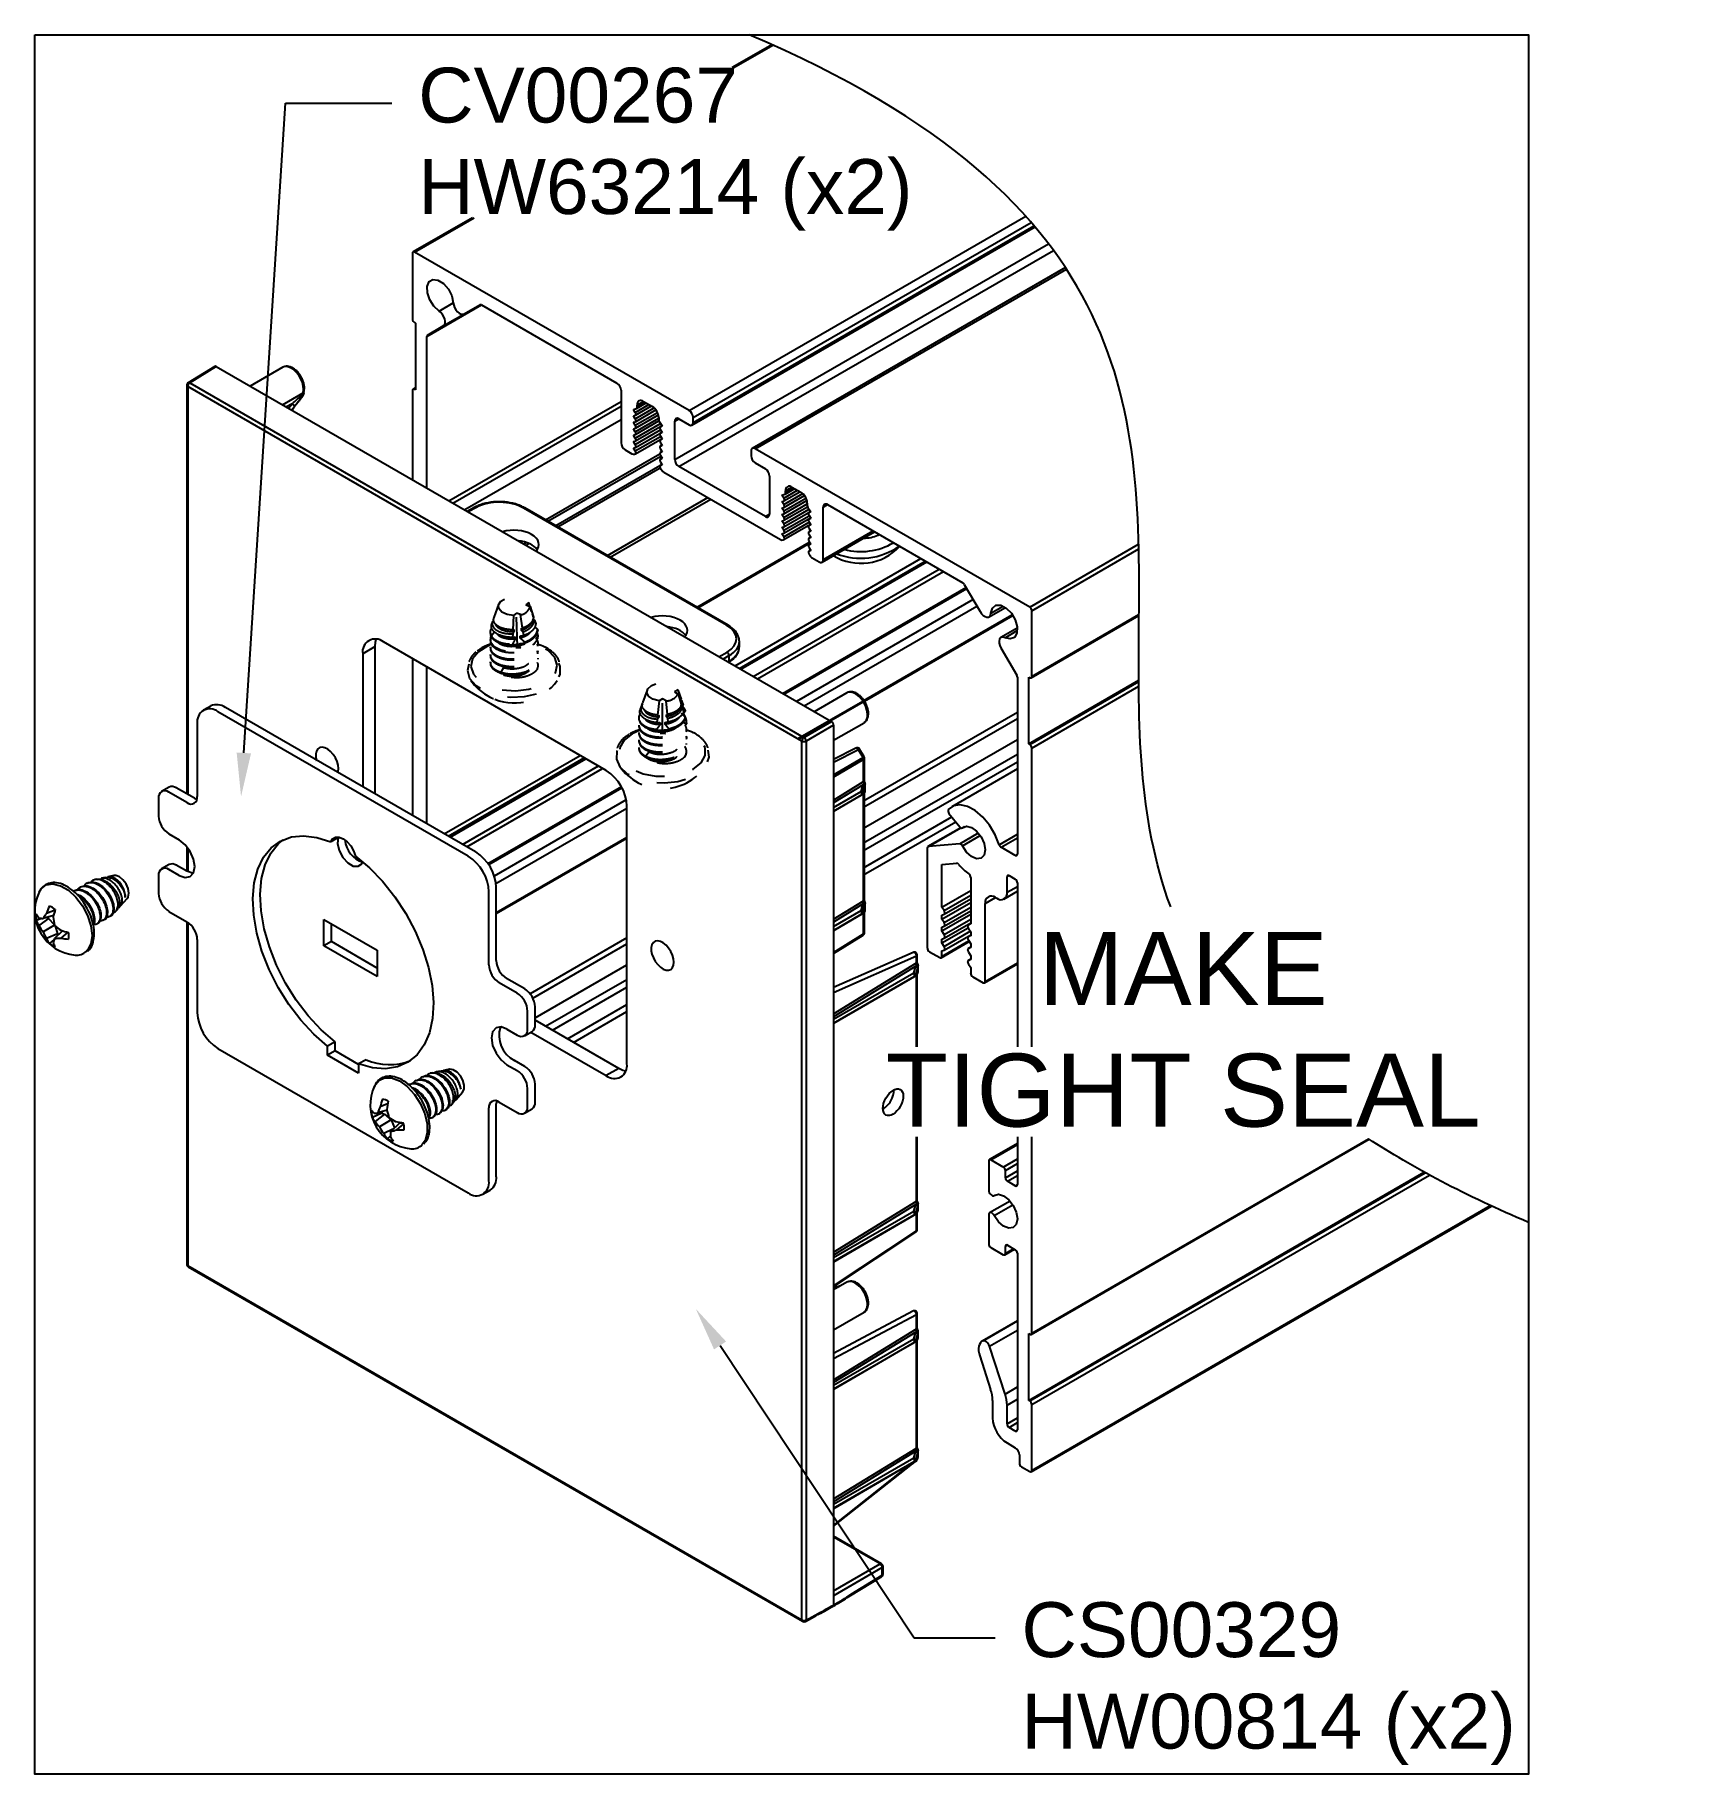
# Model space of a CAD drawing. Extents: x 0 to 5.69, y -5.96 to 0.
import ezdxf
from ezdxf import colors
from ezdxf.entities.mleader import LeaderData, LeaderLine
from ezdxf.math import Vec2, Vec3

# ---------------------------------------------------------------- set-up
doc = ezdxf.new("R2010")
doc.units = 0
doc.header["$LTSCALE"] = 0.5
doc.header["$MEASUREMENT"] = 0
doc.linetypes.add('HIDDEN2', pattern=[0.1875, 0.125, -0.0625])
for name, color, linetype in [('Dimension', 10, 'CONTINUOUS'), ('End Cap', 92, 'CONTINUOUS'), ('FAB DWG', 221, 'CONTINUOUS'), ('Hardware', 242, 'CONTINUOUS'), ('Housing', 150, 'CONTINUOUS')]:
    doc.layers.add(name, color=color, linetype=linetype)
doc.layers.add('Text-Unprinted', color=131, linetype='CONTINUOUS', plot=False)
doc.styles.add('LSAD_Standard', font='arial.ttf')
doc.styles.get("Standard").update_dxf_attribs({"font": 'arial.ttf'})

msp = doc.modelspace()

# ---------------------------------------------------------------- texts
at = {"layer": 'FAB DWG', "transparency": 16777216, "insert": (3.9338, -3.4088), "char_height": 0.25, "attachment_point": 5, "style": 'LSAD_Standard'}
msp.add_mtext_dynamic_manual_height_columns('\\A1;MAKE TIGHT SEAL', width=2.034107, gutter_width=16.875, heights=[0], dxfattribs=at)

# ---------------------------------------------------------------- linework, layer by layer
at = {"layer": 'Dimension', "transparency": 16777216}
msp.add_open_spline([(3.8907, -2.9879), (3.7772, -2.6791), (3.7848, -1.6257), (3.7925, -0.5722), (2.4469, 0)], degree=3, knots=[0.559046, 0.559046, 0.559046, 0.559046, 1, 2, 2, 2, 2], dxfattribs=at)
msp.add_open_spline([(5.1168, -4.0688), (4.901, -3.977), (4.7199, -3.8811), (4.568, -3.7818)], degree=3, dxfattribs=at)
at = {"layer": 'End Cap', "transparency": 16777216}
for p, q in [((0.6165, -1.136), (0.5256, -1.1922)), ((0.6216, -1.1364), (0.5307, -1.1926)), ((0.6216, -1.1364), (2.7288, -2.3529)), ((0.8495, -1.1392), (0.7379, -1.2036)), ((0.5208, -1.2007), (0.5208, -2.6007)), ((2.6277, -2.4194), (0.5238, -1.2048)), ((0.5238, -1.2048), (0.5238, -2.6024)), ((0.5307, -1.1926), (2.6347, -2.4072)), ((0.8481, -1.2672), (0.9193, -1.226)), ((0.8969, -1.2642), (0.9181, -1.2365)), ((0.9211, -1.2318), (0.9205, -1.2327)), ((0.8813, -1.2638), (0.8617, -1.275)), ((0.8692, -1.2794), (0.8813, -1.2638)), ((0.8874, -1.2766), (0.8803, -1.2858)), ((0.8804, -1.2858), (0.8868, -1.2774)), ((1.5078, -1.6183), (1.4811, -1.6326)), ((1.5127, -1.6189), (1.484, -1.6343)), ((2.3697, -2.023), (1.6739, -1.6213)), ((2.3746, -2.0226), (1.6787, -1.6209)), ((1.9576, -2.5206), (1.1939, -2.0797)), ((2.4133, -2.095), (2.4133, -2.0777)), ((1.1656, -2.096), (1.1232, -2.1205)), ((1.1232, -2.1205), (1.1232, -2.5759)), ((1.1656, -2.6004), (1.1656, -2.096)), ((2.3434, -2.1304), (2.3711, -2.1144)), ((2.3782, -2.1267), (2.3576, -2.1386)), ((2.3782, -2.1463), (2.3782, -2.1267)), ((2.3747, -2.1485), (2.3782, -2.1463)), ((2.7813, -2.2544), (2.6698, -2.3188)), ((2.6347, -2.4072), (2.7288, -2.3529)), ((2.7358, -2.3651), (2.6417, -2.4194)), ((2.7358, -2.4169), (2.8403, -2.3566)), ((2.7358, -2.3651), (2.7358, -5.3472)), ((2.8403, -2.3566), (2.8409, -2.3562)), ((2.6277, -5.4304), (2.6277, -2.4194)), ((2.6417, -2.4194), (2.6417, -5.4305)), ((2.8121, -2.4434), (2.7358, -2.4823)), ((2.8218, -2.4494), (2.7358, -2.4932)), ((2.7358, -2.5355), (2.8371, -2.4758)), ((2.8391, -2.4828), (2.7358, -2.5437)), ((2.8371, -2.4758), (2.8218, -2.4494)), ((2.8406, -2.4738), (2.8253, -2.4473)), ((2.8391, -2.5583), (2.8391, -2.4828)), ((2.8419, -2.5542), (2.8419, -2.4788)), ((2.7358, -2.6216), (2.8391, -2.5583)), ((2.8371, -2.5693), (2.7358, -2.6314)), ((2.7358, -2.6467), (2.8303, -2.5921)), ((2.8391, -2.6008), (2.7358, -2.6609)), ((2.7358, -2.6597), (2.831, -2.6048)), ((2.8303, -2.5921), (2.8371, -2.5693)), ((2.8329, -2.6034), (2.8396, -2.597)), ((2.8424, -2.5748), (2.8357, -2.5976)), ((2.8357, -2.5976), (2.8424, -2.5912)), ((2.8391, -2.9665), (2.8391, -2.6008)), ((2.8417, -2.5958), (2.8405, -2.5967)), ((2.8419, -2.9625), (2.8419, -2.5967)), ((2.8445, -2.59), (2.8445, -2.5673)), ((2.8448, -2.5885), (2.8448, -2.5658)), ((2.0283, -3.5249), (2.0283, -2.643)), ((0.5208, -2.7821), (0.5208, -2.8658)), ((0.5238, -2.786), (0.5238, -2.8668)), ((2.7358, -3.0299), (2.8391, -2.9665)), ((2.8371, -2.9776), (2.7358, -3.0397)), ((2.8303, -3.0004), (2.8371, -2.9776)), ((2.8445, -2.9983), (2.8445, -2.9755)), ((2.8448, -2.9968), (2.8448, -2.974)), ((0.5208, -3.0383), (0.5208, -4.2118)), ((2.7358, -3.0549), (2.8303, -3.0004)), ((2.8391, -3.009), (2.7358, -3.0691)), ((2.7358, -3.068), (2.831, -3.013)), ((2.8329, -3.0116), (2.8396, -3.0052)), ((2.8424, -2.983), (2.8357, -3.0059)), ((2.8357, -3.0059), (2.8424, -2.9995)), ((2.8391, -3.0798), (2.8391, -3.009)), ((2.8417, -3.0041), (2.8405, -3.005)), ((2.8419, -3.0757), (2.8419, -3.005)), ((0.5238, -3.0402), (0.5238, -4.2158)), ((2.7358, -3.1436), (2.8391, -3.0798)), ((2.7358, -3.1469), (2.8372, -3.0843)), ((3.0087, -3.1435), (2.7358, -3.2641)), ((3.0199, -3.1567), (2.7358, -3.2822)), ((3.0199, -3.1797), (3.0199, -3.1567)), ((3.0227, -3.1757), (3.0227, -3.1527)), ((2.7358, -3.354), (3.0199, -3.1797)), ((3.0178, -3.1907), (2.7358, -3.3638)), ((2.7358, -3.3724), (3.0111, -3.2136)), ((3.0111, -3.2136), (3.0178, -3.1907)), ((3.0232, -3.1962), (3.0164, -3.219)), ((3.0164, -3.219), (3.0232, -3.2126)), ((3.0224, -3.2172), (3.0212, -3.2181)), ((3.0252, -3.2115), (3.0252, -3.1887)), ((3.0256, -3.21), (3.0256, -3.1872)), ((3.0199, -3.2222), (2.7358, -3.3875)), ((2.7358, -3.3855), (3.0118, -3.2262)), ((3.0136, -3.2248), (3.0204, -3.2184)), ((3.0199, -3.4672), (3.0199, -3.2222)), ((3.0227, -3.4672), (3.0227, -3.2182)), ((2, -3.5412), (1.7134, -3.3758)), ((1.6992, -3.4166), (1.9576, -3.5657)), ((2, -3.5412), (1.9576, -3.5657)), ((3.0199, -3.9962), (3.0199, -3.7751)), ((3.0227, -3.9922), (3.0227, -3.7751)), ((2.7358, -4.1705), (3.0199, -3.9962)), ((3.0178, -4.0073), (2.7358, -4.1803)), ((2.7358, -4.189), (3.0111, -4.0301)), ((3.0199, -4.0387), (2.7358, -4.2041)), ((2.7358, -4.202), (3.0118, -4.0427)), ((3.0111, -4.0301), (3.0178, -4.0073)), ((3.0136, -4.0414), (3.0204, -4.035)), ((3.0232, -4.0128), (3.0164, -4.0356)), ((3.0164, -4.0356), (3.0232, -4.0292)), ((3.0199, -4.0972), (3.0199, -4.0387)), ((3.0224, -4.0338), (3.0212, -4.0347)), ((3.0227, -4.0932), (3.0227, -4.0347)), ((3.0252, -4.028), (3.0252, -4.0052)), ((3.0256, -4.0265), (3.0256, -4.0037)), ((2.7358, -4.2855), (3.0199, -4.0972)), ((2.7358, -4.2887), (3.0182, -4.1016)), ((0.5238, -4.2158), (2.6277, -5.4304)), ((0.5258, -4.2204), (2.6298, -5.435)), ((2.7814, -4.2736), (2.7358, -4.2999)), ((3.008, -4.3721), (2.7358, -4.5171)), ((2.7358, -4.4362), (2.8404, -4.3758)), ((3.0199, -4.3849), (2.7358, -4.5363)), ((3.0199, -4.4332), (3.0199, -4.3849)), ((3.0227, -4.4291), (3.0227, -4.3809)), ((2.7358, -4.6074), (3.0199, -4.4332)), ((3.0178, -4.4442), (2.7358, -4.6172)), ((2.7358, -4.6259), (3.0111, -4.467)), ((3.0111, -4.467), (3.0178, -4.4442)), ((3.0232, -4.4497), (3.0164, -4.4725)), ((3.0164, -4.4725), (3.0232, -4.4661)), ((3.0252, -4.4649), (3.0252, -4.4422)), ((3.0256, -4.4634), (3.0256, -4.4407)), ((3.0199, -4.4757), (2.7358, -4.641)), ((2.7358, -4.639), (3.0118, -4.4797)), ((3.0136, -4.4783), (3.0204, -4.4719)), ((3.0199, -4.8414), (3.0199, -4.4757)), ((3.0224, -4.4707), (3.0212, -4.4716)), ((3.0227, -4.8374), (3.0227, -4.4716)), ((2.7358, -5.0157), (3.0199, -4.8414)), ((3.0178, -4.8525), (2.7358, -5.0255)), ((2.7358, -5.0342), (3.0111, -4.8753)), ((3.0063, -4.8951), (3.0186, -4.886)), ((3.0111, -4.8753), (3.0178, -4.8525)), ((3.0136, -4.8866), (3.0204, -4.8801)), ((3.0232, -4.8579), (3.0164, -4.8808)), ((3.0164, -4.8808), (3.0232, -4.8744)), ((3.0185, -4.8861), (3.0186, -4.886)), ((3.0224, -4.879), (3.0212, -4.8799)), ((3.0227, -4.8792), (3.0227, -4.8791)), ((3.0252, -4.8732), (3.0252, -4.8504)), ((3.0256, -4.8717), (3.0256, -4.8489)), ((2.7358, -5.0472), (3.0118, -4.8879)), ((2.7358, -5.1065), (3.0072, -4.8913)), ((3.0072, -4.8913), (2.7358, -5.0493)), ((2.7358, -5.1095), (3.0062, -4.8951)), ((2.9005, -5.2382), (2.7358, -5.1432)), ((2.8956, -5.2386), (2.7358, -5.1464)), ((2.7358, -5.3309), (2.8956, -5.2386)), ((2.9027, -5.2509), (2.7358, -5.3472)), ((2.7945, -5.3469), (2.9008, -5.2812)), ((2.7965, -5.3424), (2.9027, -5.2767)), ((2.9027, -5.2767), (2.9027, -5.2509)), ((2.9055, -5.2727), (2.9055, -5.2469)), ((2.7358, -5.3472), (2.7358, -5.3793)), ((2.6395, -5.4351), (2.6708, -5.4183)), ((2.6417, -5.4305), (2.673, -5.4136))]:
    msp.add_line(p, q, dxfattribs=at)
at = {"layer": 'End Cap', "transparency": 16777216, "flags": 128}
for points in [[(0.9193, -1.226), (0.9207, -1.2155), (0.9197, -1.2036), (0.9165, -1.1909), (0.9111, -1.1782), (0.904, -1.1662), (0.8954, -1.1555), (0.8859, -1.1468), (0.876, -1.1405), (0.8663, -1.1371), (0.8573, -1.1366), (0.8495, -1.1392)], [(0.9181, -1.2365), (0.9188, -1.2356), (0.9205, -1.2327)], [(0.9192, -1.2297), (0.9204, -1.2288), (0.9213, -1.2279), (0.9219, -1.227), (0.9221, -1.226), (0.9221, -1.2257)], [(0.8813, -1.2638), (0.8832, -1.2649), (0.885, -1.2664), (0.8864, -1.2681), (0.8875, -1.2699), (0.8882, -1.2718), (0.8884, -1.2736), (0.8881, -1.2752), (0.8874, -1.2766)], [(1.1656, -2.096), (1.167, -2.0809), (1.1698, -2.0707)], [(2.8409, -2.3562), (2.8442, -2.3537), (2.8491, -2.3466), (2.8519, -2.3373), (2.8524, -2.3261), (2.8505, -2.3138), (2.8464, -2.301), (2.8403, -2.2885), (2.8325, -2.2769), (2.8235, -2.267), (2.8138, -2.2592), (2.8039, -2.254), (2.7944, -2.2518), (2.7858, -2.2525), (2.7813, -2.2544)], [(1.0401, -2.5135), (1.0389, -2.5016), (1.0353, -2.4891), (1.0296, -2.4767), (1.022, -2.4652), (1.0132, -2.4553), (1.0037, -2.4476), (0.9939, -2.4427), (0.9846, -2.4409), (0.9764, -2.4421), (0.9697, -2.4465), (0.965, -2.4537), (0.9626, -2.4632), (0.9626, -2.4744), (0.965, -2.4867)], [(2.8121, -2.4434), (2.8125, -2.4433), (2.8143, -2.443), (2.8163, -2.4436), (2.8183, -2.445), (2.8202, -2.4469), (2.8218, -2.4494)], [(2.8253, -2.4473), (2.8252, -2.4474), (2.8248, -2.4476), (2.824, -2.4481), (2.823, -2.4486), (2.8218, -2.4494)], [(2.8371, -2.4758), (2.8383, -2.4751), (2.8393, -2.4745), (2.8401, -2.4741), (2.8405, -2.4739), (2.8406, -2.4738)], [(1.0378, -2.5266), (1.0389, -2.524), (1.0401, -2.5135)], [(2.831, -2.6048), (2.8315, -2.6044), (2.8323, -2.6034), (2.8329, -2.6019), (2.8331, -2.6002), (2.8329, -2.5982), (2.8323, -2.5962), (2.8315, -2.5941), (2.8303, -2.5921)], [(2.8448, -2.5658), (2.8447, -2.5665), (2.8445, -2.5673)], [(2.8445, -2.59), (2.8447, -2.5893), (2.8448, -2.5885)], [(2.8448, -2.974), (2.8447, -2.9748), (2.8445, -2.9755)], [(2.831, -3.013), (2.8315, -3.0127), (2.8323, -3.0117), (2.8329, -3.0102), (2.8331, -3.0085), (2.8329, -3.0065), (2.8323, -3.0044), (2.8315, -3.0024), (2.8303, -3.0004)], [(2.8445, -2.9983), (2.8447, -2.9976), (2.8448, -2.9968)], [(2.1891, -3.1768), (2.1879, -3.165), (2.1843, -3.1524), (2.1786, -3.14), (2.1711, -3.1285), (2.1623, -3.1186), (2.1527, -3.111), (2.143, -3.1061), (2.1337, -3.1042), (2.1255, -3.1055), (2.1188, -3.1098), (2.1141, -3.117), (2.1117, -3.1265), (2.1117, -3.1377), (2.1141, -3.15), (2.1188, -3.1626), (2.1255, -3.1747), (2.1337, -3.1855), (2.143, -3.1943), (2.1527, -3.2006), (2.1623, -3.204), (2.1711, -3.2043), (2.1786, -3.2015), (2.1843, -3.1957), (2.1879, -3.1873), (2.1891, -3.1768)], [(3.0199, -3.1567), (3.0197, -3.1534), (3.0187, -3.15), (3.0169, -3.147), (3.0145, -3.1446), (3.012, -3.1434), (3.0095, -3.1433), (3.0087, -3.1435)], [(3.0118, -3.2262), (3.0122, -3.2259), (3.0131, -3.2248), (3.0136, -3.2234), (3.0138, -3.2216), (3.0136, -3.2197), (3.0131, -3.2176), (3.0122, -3.2155), (3.0111, -3.2136)], [(3.0256, -3.1872), (3.0255, -3.188), (3.0252, -3.1887)], [(3.0252, -3.2115), (3.0255, -3.2107), (3.0256, -3.21)], [(2.0241, -3.5503), (2.0138, -3.5476), (2, -3.5412)], [(3.0118, -4.0427), (3.0122, -4.0424), (3.0131, -4.0414), (3.0136, -4.0399), (3.0138, -4.0382), (3.0136, -4.0362), (3.0131, -4.0341), (3.0122, -4.0321), (3.0111, -4.0301)], [(3.0256, -4.0037), (3.0255, -4.0045), (3.0252, -4.0052)], [(3.0252, -4.028), (3.0255, -4.0273), (3.0256, -4.0265)], [(2.8404, -4.3758), (2.8426, -4.3744), (2.8481, -4.3681), (2.8515, -4.3594), (2.8526, -4.3488), (2.8515, -4.3368), (2.8481, -4.3242), (2.8426, -4.3116), (2.8353, -4.2997), (2.8267, -4.2892), (2.8172, -4.2807), (2.8073, -4.2746), (2.7977, -4.2714), (2.7888, -4.2711), (2.7814, -4.2736)], [(3.0199, -4.3849), (3.0196, -4.3821), (3.0187, -4.3792), (3.0172, -4.3765), (3.0152, -4.3741), (3.013, -4.3725), (3.0107, -4.3717), (3.0087, -4.3718), (3.008, -4.3721)], [(3.0118, -4.4797), (3.0122, -4.4793), (3.0131, -4.4783), (3.0136, -4.4768), (3.0138, -4.4751), (3.0136, -4.4731), (3.0131, -4.4711), (3.0122, -4.469), (3.0111, -4.467)], [(3.0256, -4.4407), (3.0255, -4.4414), (3.0252, -4.4422)], [(3.0252, -4.4649), (3.0255, -4.4642), (3.0256, -4.4634)], [(3.0118, -4.8879), (3.0122, -4.8876), (3.0131, -4.8866), (3.0136, -4.8851), (3.0138, -4.8834), (3.0136, -4.8814), (3.0131, -4.8793), (3.0122, -4.8773), (3.0111, -4.8753)], [(3.0186, -4.886), (3.0194, -4.8851), (3.0199, -4.8829)], [(3.0256, -4.8489), (3.0255, -4.8497), (3.0252, -4.8504)], [(3.0252, -4.8732), (3.0255, -4.8725), (3.0256, -4.8717)], [(3.0072, -4.8913), (3.0071, -4.8937), (3.0062, -4.8951)]]:
    msp.add_lwpolyline(points, dxfattribs=at)
at = {"layer": 'End Cap', "transparency": 16777216}
for centre, radius, start, end in [((0.5278, -1.1965), 0.00487, 53.48924, 117.32586), ((0.5308, -1.2007), 0.01, 121.72906, 180), ((0.5256, -1.2004), 0.0048, 184.12934, 247.1908), ((0.5391, -1.2055), 0.0154, 123.22971, 177.34769), ((0.9279, -1.2281), 0.00889, 166.52365, 189.94037), ((0.9164, -1.2327), 0.00413, 0.53007, 48.126), ((0.9166, -1.221), 0.0057, 297.68092, 343.94636), ((0.9122, -1.2272), 0.01, 332.58565, 0), ((0.9122, -1.2272), 0.01, 0, 8.71404), ((1.5097, -1.6229), 0.00494, 53.60191, 112.96519), ((1.6767, -1.6254), 0.00495, 65.36022, 124.60414), ((2.3725, -2.0271), 0.00495, 65.33125, 124.60659), ((1.1663, -2.1135), 0.0437, 50.79671, 189.21404), ((2.3633, -2.1271), 0.0149, 1.72152, 58.27848), ((2.3724, -2.1467), 0.00579, 326.02647, 3.71896), ((2.6431, -2.4201), 0.0154, 123.22971, 177.34769), ((2.6348, -2.4057), 0.0154, 242.65648, 296.76622), ((2.6259, -2.4204), 0.0159, 3.52223, 56.47777), ((2.8166, -2.4523), 0.01, 30, 117.00581), ((2.825, -2.4832), 0.0141, 1.6084, 31.49183), ((2.837, -2.4783), 0.00495, 295.38794, 354.63803), ((2.8319, -2.4788), 0.01, 0, 30), ((1.8748, -2.65), 0.1537, 2.60548, 57.39452), ((2.837, -2.5538), 0.00495, 295.38794, 354.63803), ((2.8382, -2.5577), 0.00676, 289.4116, 325.93186), ((2.8348, -2.5658), 0.01, 0, 25.43012), ((2.8272, -2.6005), 0.00892, 18.8581, 69.7412), ((2.826, -2.5961), 0.01, 299.99731, 313.35172), ((2.8266, -2.5968), 0.00911, 313.55572, 354.81852), ((2.834, -2.5777), 0.00892, 18.8581, 69.7412), ((2.837, -2.5963), 0.00495, 295.39005, 354.61312), ((2.8334, -2.5904), 0.00911, 313.55572, 354.81852), ((2.838, -2.5713), 0.00764, 31.77611, 70.78637), ((2.8346, -2.5887), 0.00998, 306.26174, 352.0508), ((2.8348, -2.5885), 0.01, 313.48798, 0), ((2.834, -2.9859), 0.00892, 18.8581, 69.7412), ((2.837, -2.9621), 0.00495, 295.38794, 354.63803), ((2.8382, -2.966), 0.00676, 289.4116, 325.93186), ((2.838, -2.9795), 0.00764, 31.77611, 70.78637), ((2.8348, -2.974), 0.01, 0, 25.43012), ((2.8272, -3.0088), 0.00892, 18.8581, 69.7412), ((2.826, -3.0044), 0.01, 299.99731, 313.35172), ((2.8266, -3.005), 0.00911, 313.55572, 354.81852), ((2.837, -3.0045), 0.00495, 295.39005, 354.61312), ((2.8334, -2.9986), 0.00911, 313.55572, 354.81852), ((2.8346, -2.9969), 0.00998, 306.26174, 352.0508), ((2.8348, -2.9968), 0.01, 313.48798, 0), ((2.8319, -3.0757), 0.01, 301.72906, 0), ((2.8342, -3.0803), 0.00494, 307.03295, 6.40148), ((2.837, -3.0753), 0.00495, 295.38794, 354.63803), ((3.0127, -3.1527), 0.01, 0, 113.84425), ((3.0178, -3.1522), 0.00495, 295.38794, 354.63803), ((3.008, -3.2219), 0.00892, 18.8581, 69.7412), ((3.0148, -3.1991), 0.00892, 18.8581, 69.7412), ((3.0178, -3.1752), 0.00495, 295.38794, 354.63803), ((3.0141, -3.2118), 0.00911, 313.55572, 354.81852), ((3.019, -3.1791), 0.00676, 289.4116, 325.93186), ((3.0187, -3.1927), 0.00764, 31.77611, 70.78637), ((3.0153, -3.2101), 0.00998, 306.26174, 352.0508), ((3.0156, -3.21), 0.01, 313.48798, 0), ((3.0156, -3.1872), 0.01, 0, 25.43012), ((3.0068, -3.2175), 0.01, 299.99731, 313.35172), ((3.0073, -3.2182), 0.00911, 313.55572, 354.81852), ((3.0178, -3.2177), 0.00495, 295.39005, 354.61312), ((1.9852, -3.5319), 0.0437, 230.79671, 9.21404), ((3.0178, -3.9918), 0.00495, 295.38794, 354.63803), ((3.008, -4.0385), 0.00892, 18.8581, 69.7412), ((3.0068, -4.0341), 0.01, 299.99731, 313.35172), ((3.0073, -4.0348), 0.00911, 313.55572, 354.81852), ((3.0148, -4.0156), 0.00892, 18.8581, 69.7412), ((3.0178, -4.0343), 0.00495, 295.39005, 354.61312), ((3.0141, -4.0284), 0.00911, 313.55572, 354.81852), ((3.019, -3.9957), 0.00676, 289.4116, 325.93186), ((3.0187, -4.0093), 0.00764, 31.77611, 70.78637), ((3.0153, -4.0266), 0.00998, 306.26174, 352.0508), ((3.0156, -4.0265), 0.01, 313.48798, 0), ((3.0156, -4.0037), 0.01, 0, 25.43012), ((3.0127, -4.0932), 0.01, 303.53892, 0), ((3.0155, -4.098), 0.00448, 307.77327, 10.03794), ((3.0178, -4.0928), 0.00495, 295.38794, 354.63803), ((0.5308, -4.2118), 0.01, 180, 240.00269), ((0.5256, -4.2114), 0.0048, 184.12934, 247.1908), ((0.5285, -4.2164), 0.0048, 172.814, 235.87382), ((3.0127, -4.3809), 0.01, 0, 118.04579), ((3.0178, -4.3805), 0.00495, 295.38794, 354.63803), ((3.008, -4.4754), 0.00892, 18.8581, 69.7412), ((3.0148, -4.4526), 0.00892, 18.8581, 69.7412), ((3.0178, -4.4287), 0.00495, 295.38794, 354.63803), ((3.0141, -4.4653), 0.00911, 313.55572, 354.81852), ((3.019, -4.4326), 0.00676, 289.4116, 325.93186), ((3.0187, -4.4462), 0.00764, 31.77611, 70.78637), ((3.0153, -4.4636), 0.00998, 306.26174, 352.0508), ((3.0156, -4.4634), 0.01, 313.48798, 0), ((3.0156, -4.4407), 0.01, 0, 25.43012), ((3.0068, -4.471), 0.01, 299.99731, 313.35172), ((3.0073, -4.4717), 0.00911, 313.55572, 354.81852), ((3.0178, -4.4712), 0.00496, 295.42274, 354.22854), ((3.008, -4.8837), 0.00892, 18.8581, 69.7412), ((3.0073, -4.88), 0.00911, 313.55572, 354.81852), ((3.0148, -4.8608), 0.00892, 18.8581, 69.7412), ((3.0128, -4.8779), 0.01, 304.81826, 353.28823), ((3.0178, -4.837), 0.00495, 295.38794, 354.63803), ((3.0175, -4.8782), 0.00533, 297.23941, 348.62509), ((3.0141, -4.8735), 0.00911, 313.55572, 354.81852), ((3.019, -4.8409), 0.00676, 289.4116, 325.93186), ((3.0187, -4.8544), 0.00764, 31.77611, 70.78637), ((3.0153, -4.8718), 0.00998, 306.26174, 352.0508), ((3.0156, -4.8717), 0.01, 313.48798, 0), ((3.0156, -4.8489), 0.01, 0, 25.43012), ((3.0068, -4.8793), 0.01, 299.99731, 313.35172), ((2.8984, -5.2427), 0.00495, 65.36022, 124.60414), ((2.8878, -5.2513), 0.0149, 1.72152, 58.27848), ((2.8955, -5.2469), 0.01, 0, 60.00269), ((2.8955, -5.2727), 0.01, 301.72906, 0), ((2.8978, -5.2773), 0.00494, 307.03295, 6.40148), ((2.9006, -5.2464), 0.00495, 295.38794, 354.63803), ((2.9006, -5.2722), 0.00495, 295.38794, 354.63803), ((2.7915, -5.343), 0.00494, 307.03152, 6.4016), ((2.6682, -5.4142), 0.00487, 302.67212, 6.51471), ((2.6348, -5.4167), 0.0154, 242.65648, 296.76622), ((2.6325, -5.431), 0.0048, 172.814, 235.87382), ((2.6348, -5.4263), 0.01, 240.00269, 298.26557), ((2.6369, -5.431), 0.00487, 302.67212, 6.51471)]:
    msp.add_arc(centre, radius, start, end, dxfattribs=at)
for centre, major_axis, ratio, start_param, end_param in [((0.6216, -1.1446), (-0.005, 0.00866), 0.577206, 5.498021, 6.300635), ((1.5925, -1.6666), (0.115, -0.0017), 0.567125, 0.793824, 2.347167), ((1.6418, -1.7453), (0.085, -0.0013), 0.567125, 0.793824, 2.067925), ((1.6418, -1.7453), (0.085, -0.0013), 0.567125, 5.802908, 7.077009), ((1.6418, -1.7831), (0.085, 0.0013), 0.587275, 0.368683, 1.390108), ((2.1505, -2.039), (0.085, -0.0013), 0.567125, 0.793824, 2.067925), ((2.1505, -2.039), (0.085, -0.0013), 0.567125, 5.802908, 7.077009), ((2.2884, -2.0683), (0.115, -0.0017), 0.567125, 5.523666, 7.077009), ((2.1505, -2.0768), (0.085, 0.0013), 0.587275, 0.368683, 1.390108), ((2.2883, -2.0765), (0.125, -0.0017), 0.567944, 5.523014, 6.290959), ((2.2883, -2.0765), (0.125, -0.0017), 0.567944, 0.007774, 0.032405), ((2.2883, -2.0962), (0.125, 0.0018), 0.586483, 5.506951, 6.274896), ((2.7288, -2.361), (-0.005, 0.00866), 0.577557, 3.927224, 5.497716), ((2.8461, -2.5624), (-0.00477, 0.0088), 0.574367, 0.800429, 1.448322), ((2.8263, -2.5746), (0.0174, 0.0208), 0.197703, 5.129636, 5.398158), ((2.8263, -2.6164), (0.0174, 0.02), 0.209458, 0.416942, 0.552552), ((2.8461, -2.6049), (-0.00497, 0.00868), 0.559977, 0.139434, 0.787326), ((2.8359, -2.5761), (0.0091, 0.0285), 0.195013, 4.819739, 5.088261), ((2.8359, -2.6179), (0.009, 0.0278), 0.203621, 0.088417, 0.356939), ((2.8263, -2.9828), (0.0174, 0.0208), 0.197703, 5.129636, 5.398158), ((2.8461, -2.9707), (-0.00477, 0.0088), 0.574367, 0.800429, 1.448322), ((2.8359, -2.9843), (0.0091, 0.0285), 0.195013, 4.819739, 5.088261), ((2.8263, -3.0247), (0.0174, 0.02), 0.209458, 0.416942, 0.552552), ((2.8461, -3.0132), (-0.00497, 0.00868), 0.559977, 0.139434, 0.787326), ((2.8359, -3.0262), (0.009, 0.0278), 0.203621, 0.088417, 0.356939), ((3.007, -3.196), (0.0174, 0.0208), 0.197703, 5.129636, 5.398158), ((3.0268, -3.1839), (-0.00477, 0.0088), 0.574367, 0.800429, 1.448322), ((3.0167, -3.1975), (0.0091, 0.0285), 0.195013, 4.819739, 5.088261), ((3.0167, -3.2394), (0.009, 0.0278), 0.203621, 0.088417, 0.356939), ((3.007, -3.2379), (0.0174, 0.02), 0.209458, 0.416942, 0.552552), ((3.0268, -3.2263), (-0.00497, 0.00868), 0.559977, 0.139434, 0.787326), ((2.9067, -3.6379), (0.0257, 0.0429), 0.587369, 3.893212, 5.58454), ((3.007, -4.0125), (0.0174, 0.0208), 0.197703, 5.129636, 5.398158), ((3.007, -4.0544), (0.0174, 0.02), 0.209458, 0.416942, 0.552552), ((3.0268, -4.0004), (-0.00477, 0.0088), 0.574367, 0.800429, 1.448322), ((3.0268, -4.0429), (-0.00497, 0.00868), 0.559977, 0.139434, 0.787326), ((3.0167, -4.014), (0.0091, 0.0285), 0.195013, 4.819739, 5.088261), ((3.0167, -4.0559), (0.009, 0.0278), 0.203621, 0.088417, 0.356939), ((3.007, -4.4495), (0.0174, 0.0208), 0.197703, 5.129636, 5.398158), ((3.0268, -4.4373), (-0.00477, 0.0088), 0.574367, 0.800429, 1.448322), ((3.0167, -4.451), (0.0091, 0.0285), 0.195013, 4.819739, 5.088261), ((3.0167, -4.4928), (0.009, 0.0278), 0.203621, 0.088417, 0.356939), ((3.007, -4.4913), (0.0174, 0.02), 0.209458, 0.416942, 0.552552), ((3.0268, -4.4798), (-0.00497, 0.00868), 0.559977, 0.139434, 0.787326), ((3.007, -4.8577), (0.0174, 0.0208), 0.197703, 5.129636, 5.398158), ((3.007, -4.8996), (0.0174, 0.02), 0.209458, 0.416942, 0.552552), ((3.0268, -4.8456), (-0.00477, 0.0088), 0.574367, 0.800429, 1.448322), ((3.0268, -4.8881), (-0.00497, 0.00868), 0.559977, 0.139434, 0.660762), ((3.0167, -4.8592), (0.0091, 0.0285), 0.195013, 4.819739, 5.088261), ((3.0167, -4.9011), (0.009, 0.0278), 0.203621, 0.088417, 0.356939), ((2.736, -1.3047), (2.4305, 4.3585), 0.567218, 3.918447, 3.935936), ((2.7357, -1.3048), (2.5612, 4.283), 0.587369, 3.918493, 3.935981)]:
    msp.add_ellipse(centre, major_axis=major_axis, ratio=ratio, start_param=start_param, end_param=end_param, dxfattribs=at)
msp.add_ellipse((2.9399, -3.657), major_axis=(0.0244, 0.0437), ratio=0.567218, dxfattribs=at)
for points, knots in [([(0.9221, -1.2226), (0.9225, -1.2206), (0.9237, -1.2153), (0.9238, -1.2055), (0.9217, -1.1935), (0.9175, -1.1812), (0.9114, -1.1694), (0.9038, -1.1585), (0.8949, -1.1492), (0.8851, -1.1418), (0.8751, -1.1371), (0.8654, -1.1353), (0.857, -1.1357), (0.8524, -1.1381), (0.8504, -1.1391)], [0, 0, 0, 0, 0.050309, 0.139397, 0.229921, 0.320539, 0.410875, 0.501279, 0.59217, 0.684076, 0.777457, 0.860465, 0.939013, 1, 1, 1, 1]), ([(0.8813, -1.2638), (0.8873, -1.2586), (0.8934, -1.2531), (0.9029, -1.2447), (0.9061, -1.2418), (0.9126, -1.2359), (0.9158, -1.2329), (0.9192, -1.2297)], [0, 0, 0, 0, 0.5, 0.5, 0.75, 0.75, 1, 1, 1, 1]), ([(0.9205, -1.2327), (0.9175, -1.2371), (0.9145, -1.2411), (0.9086, -1.2489), (0.9057, -1.2527), (0.8974, -1.2636), (0.8922, -1.2704), (0.8874, -1.2766)], [0, 0, 0, 0, 0.25, 0.25, 0.5, 0.5, 1, 1, 1, 1]), ([(0.9221, -1.2257), (0.922, -1.225), (0.9219, -1.2237), (0.922, -1.2228), (0.9221, -1.2226), (0.9221, -1.2226)], [0, 0, 0, 0, 0.4349573, 0.9370203, 1, 1, 1, 1]), ([(1.6787, -1.6209), (1.6762, -1.6195), (1.6689, -1.6154), (1.6553, -1.6099), (1.6378, -1.6047), (1.6193, -1.6013), (1.6002, -1.5995), (1.5808, -1.5995), (1.5618, -1.6013), (1.5435, -1.6047), (1.5265, -1.6097), (1.5149, -1.6146), (1.5091, -1.6176), (1.5078, -1.6183)], [0, 0, 0, 0, 0.054601, 0.157546, 0.260293, 0.362807, 0.465157, 0.567453, 0.66981, 0.772324, 0.875129, 0.97292, 1, 1, 1, 1]), ([(2.4129, -2.0757), (2.4129, -2.0742), (2.413, -2.0687), (2.4101, -2.0595), (2.4043, -2.0484), (2.3957, -2.0381), (2.3857, -2.0294), (2.3779, -2.0246), (2.3746, -2.0226)], [0, 0, 0, 0, 0.07256, 0.262415, 0.453547, 0.649329, 0.850175, 1, 1, 1, 1]), ([(2.3762, -2.1508), (2.3786, -2.1492), (2.3856, -2.1447), (2.3953, -2.1362), (2.4044, -2.1251), (2.4103, -2.1131), (2.4131, -2.1036), (2.4129, -2.0982), (2.4129, -2.0971)], [0, 0, 0, 0, 0.111822, 0.323194, 0.534286, 0.742401, 0.945273, 1, 1, 1, 1]), ([(2.841, -2.3558), (2.8426, -2.3548), (2.8467, -2.3523), (2.8512, -2.3457), (2.8546, -2.3369), (2.8558, -2.3265), (2.8549, -2.315), (2.8517, -2.3027), (2.8466, -2.2906), (2.8397, -2.2792), (2.8314, -2.269), (2.822, -2.2606), (2.8119, -2.2543), (2.8018, -2.2509), (2.7923, -2.2506), (2.7853, -2.252), (2.7821, -2.2542), (2.7812, -2.2549)], [0, 0, 0, 0, 0.041671, 0.107128, 0.173841, 0.244364, 0.318134, 0.392873, 0.467388, 0.541779, 0.616411, 0.691626, 0.767897, 0.845353, 0.911606, 0.975021, 1, 1, 1, 1]), ([(2.8438, -2.5615), (2.8435, -2.5608), (2.8427, -2.5589), (2.842, -2.5562), (2.842, -2.5548), (2.8419, -2.5542)], [0, 0, 0, 0, 0.253446, 0.693627, 1, 1, 1, 1]), ([(2.8419, -2.5967), (2.842, -2.5964), (2.842, -2.5954), (2.8421, -2.5953), (2.8421, -2.5953)], [0, 0, 0, 0, 0.416279, 1, 1, 1, 1]), ([(2.8438, -2.9697), (2.8435, -2.9691), (2.8427, -2.9672), (2.842, -2.9645), (2.842, -2.9631), (2.8419, -2.9625)], [0, 0, 0, 0, 0.253446, 0.693627, 1, 1, 1, 1]), ([(2.8419, -3.005), (2.842, -3.0046), (2.842, -3.0037), (2.8421, -3.0036), (2.8421, -3.0035)], [0, 0, 0, 0, 0.416279, 1, 1, 1, 1]), ([(3.0246, -3.1829), (3.0243, -3.1822), (3.0235, -3.1804), (3.0228, -3.1777), (3.0227, -3.1763), (3.0227, -3.1757)], [0, 0, 0, 0, 0.2534459, 0.6936273, 1, 1, 1, 1]), ([(3.0227, -3.2182), (3.0227, -3.2178), (3.0228, -3.2169), (3.0228, -3.2168), (3.0229, -3.2167)], [0, 0, 0, 0, 0.416279, 1, 1, 1, 1]), ([(3.0246, -3.9994), (3.0243, -3.9988), (3.0235, -3.9969), (3.0228, -3.9942), (3.0227, -3.9928), (3.0227, -3.9922)], [0, 0, 0, 0, 0.253446, 0.693627, 1, 1, 1, 1]), ([(3.0227, -4.0347), (3.0227, -4.0343), (3.0228, -4.0334), (3.0228, -4.0333), (3.0229, -4.0333)], [0, 0, 0, 0, 0.416279, 1, 1, 1, 1]), ([(2.7618, -4.2849), (2.7599, -4.2856), (2.7531, -4.2881), (2.7444, -4.2907), (2.7378, -4.2921), (2.7358, -4.2925)], [0, 0, 0, 0, 0.2241888, 0.7692166, 1, 1, 1, 1]), ([(2.7559, -4.2883), (2.7539, -4.2892), (2.7471, -4.2924), (2.7405, -4.2948), (2.7358, -4.2965)], [0, 0, 0, 0, 0.2891888, 1, 1, 1, 1]), ([(2.8405, -4.3753), (2.8418, -4.3746), (2.8458, -4.3725), (2.8504, -4.3664), (2.8542, -4.3579), (2.8559, -4.3478), (2.8554, -4.3364), (2.8526, -4.3243), (2.8479, -4.3121), (2.8413, -4.3004), (2.8332, -4.29), (2.8241, -4.2812), (2.814, -4.2745), (2.804, -4.2706), (2.7944, -4.2696), (2.7869, -4.2706), (2.7833, -4.2729), (2.7821, -4.2737)], [0, 0, 0, 0, 0.034585, 0.100316, 0.166534, 0.236306, 0.30965, 0.384423, 0.459026, 0.533453, 0.608056, 0.683158, 0.759234, 0.836539, 0.903668, 0.967543, 1, 1, 1, 1]), ([(3.0246, -4.4364), (3.0243, -4.4357), (3.0235, -4.4338), (3.0228, -4.4311), (3.0227, -4.4297), (3.0227, -4.4291)], [0, 0, 0, 0, 0.253446, 0.693627, 1, 1, 1, 1]), ([(3.0227, -4.4716), (3.0227, -4.4713), (3.0228, -4.4703), (3.0228, -4.4702), (3.0229, -4.4702)], [0, 0, 0, 0, 0.416279, 1, 1, 1, 1]), ([(3.0246, -4.8446), (3.0243, -4.844), (3.0235, -4.8421), (3.0228, -4.8394), (3.0227, -4.838), (3.0227, -4.8374)], [0, 0, 0, 0, 0.253446, 0.693627, 1, 1, 1, 1]), ([(2.7334, -5.3841), (2.7385, -5.381), (2.7589, -5.3688), (2.7792, -5.3563), (2.7945, -5.3469)], [0, 0, 0, 0, 0.250002, 1, 1, 1, 1]), ([(2.6708, -5.4183), (2.6761, -5.4155), (2.6972, -5.4041), (2.7183, -5.3924), (2.7341, -5.3836)], [0, 0, 0, 0, 0.250002, 1, 1, 1, 1]), ([(2.7358, -5.3793), (2.7357, -5.3801), (2.7356, -5.3819), (2.7347, -5.3834), (2.7339, -5.3837), (2.7337, -5.3838)], [0, 0, 0, 0, 0.425063, 0.850125, 1, 1, 1, 1])]:
    msp.add_open_spline(points, degree=3, knots=knots, dxfattribs=at)
msp.add_open_spline([(3.0072, -4.8913), (3.0114, -4.8884), (3.0157, -4.8857), (3.0199, -4.8829)], degree=3, dxfattribs=at)
at = {"layer": 'Hardware', "linetype": 'HIDDEN2', "transparency": 16777216}
for p, q in [((1.5884, -1.9514), (1.5781, -1.9805)), ((1.6917, -1.945), (1.6819, -1.9532)), ((1.6819, -1.9532), (1.6963, -1.9588)), ((1.7018, -1.9751), (1.6917, -1.945)), ((1.6963, -1.9588), (1.7085, -1.9952)), ((1.5678, -2.0096), (1.5651, -2.0172)), ((1.5781, -1.9805), (1.5725, -1.9961)), ((1.6398, -1.9891), (1.6377, -2.038)), ((1.6495, -1.9809), (1.6398, -1.9891)), ((1.6536, -2.0952), (1.6495, -1.9809)), ((1.6638, -1.9865), (1.6495, -1.9809)), ((1.6707, -2.0323), (1.6638, -1.9865)), ((1.7017, -1.9752), (1.7018, -1.9751)), ((1.7084, -1.9948), (1.7044, -1.9831)), ((1.7069, -2.0009), (1.7117, -2.005)), ((1.7117, -2.005), (1.716, -2.0178)), ((1.7149, -2.0145), (1.7136, -2.0104)), ((1.5598, -2.0462), (1.5598, -2.0494)), ((1.5598, -2.0717), (1.5598, -2.0749)), ((1.6371, -2.052), (1.6365, -2.0644)), ((1.6377, -2.038), (1.6403, -2.0376)), ((1.6676, -2.0327), (1.6707, -2.0323)), ((1.6746, -2.058), (1.6726, -2.0452)), ((1.6776, -2.0805), (1.6961, -2.0724)), ((1.7223, -2.0365), (1.7236, -2.0404)), ((1.7236, -2.0404), (1.7236, -2.0404)), ((1.7238, -2.0621), (1.7238, -2.0597)), ((1.7238, -2.0876), (1.7238, -2.0844)), ((1.5598, -2.0972), (1.5598, -2.1004)), ((1.5598, -2.1227), (1.5598, -2.1259)), ((1.651, -2.0939), (1.6473, -2.1006)), ((1.6536, -2.0952), (1.6473, -2.1006)), ((1.6651, -2.0997), (1.6473, -2.1006)), ((1.6651, -2.0997), (1.6536, -2.0952)), ((1.6572, -2.0928), (1.6782, -2.086)), ((1.6651, -2.0997), (1.6572, -2.0928)), ((1.7238, -2.1132), (1.7238, -2.11)), ((1.7238, -2.1387), (1.7238, -2.1355)), ((1.5598, -2.1482), (1.5598, -2.1514)), ((1.6053, -2.1674), (1.5958, -2.1835)), ((2.0971, -2.245), (2.0815, -2.2891)), ((2.2036, -2.2443), (2.1914, -2.2513)), ((2.1914, -2.2513), (2.2036, -2.2584)), ((2.2146, -2.2756), (2.2036, -2.2443)), ((2.2036, -2.2584), (2.2152, -2.2961)), ((2.0768, -2.3022), (2.074, -2.3101)), ((2.1382, -2.282), (2.1335, -2.3305)), ((2.1505, -2.2749), (2.1382, -2.282)), ((2.1505, -2.3895), (2.1505, -2.2749)), ((2.1627, -2.282), (2.1505, -2.2749)), ((2.1673, -2.3285), (2.1627, -2.282)), ((2.2175, -2.2838), (2.2121, -2.2761)), ((2.2138, -2.2767), (2.2146, -2.2756)), ((2.2175, -2.2838), (2.214, -2.2838)), ((2.2141, -2.3016), (2.2183, -2.3062)), ((2.2218, -2.296), (2.2175, -2.2838)), ((2.2183, -2.3062), (2.2224, -2.3195)), ((2.229, -2.3165), (2.2275, -2.3122)), ((2.0685, -2.3646), (2.0685, -2.3678)), ((2.1321, -2.3444), (2.131, -2.3567)), ((2.1335, -2.3305), (2.1367, -2.3304)), ((2.1645, -2.3286), (2.1673, -2.3285)), ((2.1698, -2.3545), (2.1685, -2.3415)), ((2.1717, -2.3773), (2.1922, -2.3713)), ((2.2284, -2.3389), (2.2296, -2.3429)), ((2.2305, -2.3406), (2.2289, -2.3406)), ((2.2296, -2.3429), (2.2296, -2.3429)), ((2.2325, -2.355), (2.2325, -2.3534)), ((2.2325, -2.3805), (2.2325, -2.3774)), ((2.0685, -2.3901), (2.0685, -2.3933)), ((2.0685, -2.4156), (2.0685, -2.4188)), ((2.0685, -2.4412), (2.0685, -2.4443)), ((2.1474, -2.3879), (2.1426, -2.3941)), ((2.1505, -2.3895), (2.1426, -2.3941)), ((2.1603, -2.3952), (2.1426, -2.3941)), ((2.1603, -2.3952), (2.1505, -2.3895)), ((2.1603, -2.3952), (2.1536, -2.3875)), ((2.2325, -2.4061), (2.2325, -2.4029)), ((2.2325, -2.4316), (2.2325, -2.4284)), ((2.1045, -2.4565), (2.0925, -2.4714)), ((2.0967, -2.4766), (2.1045, -2.482))]:
    msp.add_line(p, q, dxfattribs=at)
at = {"layer": 'Hardware', "transparency": 16777216}
for p, q in [((0.6028, -2.2994), (0.5774, -2.314)), ((1.4848, -2.8139), (0.6274, -2.319)), ((1.5101, -2.7993), (0.6528, -2.3043)), ((0.5567, -2.3598), (0.5567, -2.6099)), ((0.4241, -2.615), (0.4241, -2.6764)), ((0.4598, -2.5775), (0.4345, -2.5921)), ((0.5213, -2.6303), (0.4595, -2.5946)), ((0.5467, -2.6156), (0.4848, -2.5799)), ((0.4595, -2.7377), (0.495, -2.7582)), ((1.039, -2.75), (1.0135, -2.7647)), ((0.4598, -2.8426), (0.4345, -2.8573)), ((0.495, -2.8803), (0.4595, -2.8598)), ((0.5204, -2.8656), (0.4848, -2.8451)), ((0.157, -2.919), (0.1543, -2.9206)), ((0.1791, -2.9062), (0.1764, -2.9078)), ((0.2121, -2.8929), (0.2062, -2.8942)), ((0.242, -2.8866), (0.2282, -2.8895)), ((0.2713, -2.8805), (0.2502, -2.8849)), ((0.4241, -2.8802), (0.4241, -2.9416)), ((0.1349, -2.9317), (0.1322, -2.9333)), ((0.2937, -2.9842), (0.3165, -2.9588)), ((1.5555, -3.1865), (1.5555, -2.9364)), ((1.5809, -3.1718), (1.5809, -2.9217)), ((0.0243, -3.027), (0.0049, -3.0341)), ((0.0473, -3.027), (0.0143, -3.0512)), ((0.0644, -3.017), (0.0284, -3.0279)), ((0.0693, -2.9991), (0.0402, -3.0099)), ((0.0418, -3.0238), (0.0473, -3.027)), ((0.0473, -3.027), (0.0668, -3.0475)), ((0.2343, -3.0337), (0.2371, -3.0321)), ((0.2787, -3.0009), (0.2851, -2.9938)), ((0.4595, -3.0029), (0.5213, -3.0386)), ((0.9906, -3.0305), (1.1724, -3.1355)), ((0.9906, -3.1214), (0.9906, -3.0305)), ((0.0674, -3.0504), (0.0284, -3.0729)), ((0.0776, -3.0795), (0.0402, -3.096)), ((0.0949, -3.0697), (0.0674, -3.0955)), ((0.0695, -3.0524), (0.0776, -3.0795)), ((0.0776, -3.0795), (0.0776, -3.0858)), ((0.1128, -3.0744), (0.0889, -3.0942)), ((0.2122, -3.0465), (0.215, -3.0449)), ((1.016, -3.1067), (1.016, -3.0452)), ((0.5567, -3.0998), (0.5567, -3.3499)), ((1.016, -3.1067), (0.9906, -3.1214)), ((1.1724, -3.2263), (0.9906, -3.1214)), ((1.1724, -3.197), (1.016, -3.1067)), ((1.1724, -3.1355), (1.1724, -3.2263)), ((1.6527, -3.2834), (1.5908, -3.2477)), ((1.6781, -3.2688), (1.6162, -3.2331)), ((1.7134, -3.3915), (1.7134, -3.33)), ((1.6881, -3.4061), (1.6881, -3.3447)), ((1.0285, -3.4498), (1.003, -3.4645)), ((1.0285, -3.4812), (1.0285, -3.4498)), ((1.6172, -3.406), (1.6527, -3.4265)), ((1.6777, -3.429), (1.7031, -3.4143)), ((0.6274, -3.4723), (1.4848, -3.9673)), ((1.003, -3.4959), (1.003, -3.4645)), ((1.0285, -3.4812), (1.003, -3.4959)), ((1.1091, -3.5571), (1.003, -3.4959)), ((1.1091, -3.5277), (1.0285, -3.4812)), ((1.1346, -3.511), (1.1091, -3.5257)), ((1.6781, -3.5339), (1.6426, -3.5134)), ((1.1091, -3.5257), (1.1091, -3.5571)), ((1.3287, -3.5692), (1.326, -3.5708)), ((1.362, -3.5561), (1.3559, -3.5574)), ((1.3918, -3.5498), (1.3779, -3.5527)), ((1.4203, -3.5438), (1.4, -3.5481)), ((1.6172, -3.5281), (1.6527, -3.5486)), ((1.2846, -3.5947), (1.2818, -3.5963)), ((1.3067, -3.582), (1.3039, -3.5836)), ((1.4432, -3.647), (1.4655, -3.6221)), ((1.6881, -3.6713), (1.6881, -3.6098)), ((1.7134, -3.6566), (1.7134, -3.5952)), ((1.189, -3.6942), (1.1562, -3.7087)), ((1.2065, -3.6835), (1.1746, -3.6934)), ((1.2086, -3.6626), (1.1835, -3.6725)), ((1.189, -3.6942), (1.1977, -3.6976)), ((1.406, -3.6839), (1.4113, -3.6809)), ((1.4282, -3.6638), (1.4346, -3.6566)), ((1.5555, -3.9265), (1.5555, -3.6764)), ((1.5809, -3.9118), (1.5809, -3.6617)), ((1.5908, -3.656), (1.6527, -3.6917)), ((1.6777, -3.6942), (1.7031, -3.6795)), ((1.1977, -3.6976), (1.1657, -3.7225)), ((1.2203, -3.7169), (1.1807, -3.7415)), ((1.2269, -3.7494), (1.1953, -3.7643)), ((1.1977, -3.6976), (1.2203, -3.7169)), ((1.2493, -3.7283), (1.2193, -3.7566)), ((1.2203, -3.7169), (1.2317, -3.7449)), ((1.2632, -3.7307), (1.2393, -3.7513)), ((1.2493, -3.7283), (1.2601, -3.7268)), ((1.3618, -3.7095), (1.3646, -3.7079)), ((1.3839, -3.6967), (1.3867, -3.6951)), ((1.2177, -3.7731), (1.2082, -3.7822)), ((1.5348, -3.9722), (1.5601, -3.9576))]:
    msp.add_line(p, q, dxfattribs=at)
at = {"layer": 'Hardware', "linetype": 'HIDDEN2', "transparency": 16777216, "flags": 128}
for points in [[(1.6398, -1.9891), (1.6175, -1.9858), (1.5995, -1.9775), (1.5891, -1.9657), (1.5881, -1.9524), (1.5967, -1.94), (1.6134, -1.9308), (1.6351, -1.9265), (1.6581, -1.9277), (1.6781, -1.9342), (1.6917, -1.945)], [(1.576, -2.0465), (1.5739, -2.0475), (1.5614, -2.0631), (1.5612, -2.0797), (1.5734, -2.0954), (1.5958, -2.1069), (1.625, -2.1125), (1.6576, -2.1109), (1.6866, -2.1026), (1.7097, -2.0879), (1.72, -2.0744), (1.7238, -2.0603), (1.7238, -2.0603)], [(1.5193, -2.1139), (1.4997, -2.1381), (1.4939, -2.1646), (1.5026, -2.1908), (1.525, -2.2142), (1.5588, -2.2325), (1.6007, -2.2439), (1.6466, -2.2472), (1.6921, -2.2421), (1.7326, -2.2292), (1.7643, -2.2097), (1.7839, -2.1856), (1.7897, -2.159), (1.781, -2.1328), (1.7586, -2.1094), (1.7248, -2.0911), (1.7235, -2.0906)], [(1.5601, -2.0906), (1.551, -2.0944), (1.5193, -2.1139)], [(1.4867, -2.156), (1.4823, -2.1777), (1.4895, -2.2048), (1.5103, -2.2295), (1.5427, -2.2496), (1.5839, -2.2633), (1.6303, -2.2693), (1.6777, -2.2672), (1.7219, -2.2571), (1.759, -2.2399), (1.7857, -2.2172), (1.7996, -2.191), (1.7994, -2.1635), (1.7955, -2.153)], [(2.1382, -2.282), (2.1174, -2.2763), (2.1025, -2.2662), (2.0961, -2.2534), (2.0995, -2.2403), (2.1119, -2.2291), (2.1313, -2.2219), (2.1541, -2.2199), (2.1762, -2.2236), (2.1938, -2.2322), (2.2036, -2.2443)], [(2.0738, -2.3824), (2.0459, -2.3951), (2.0186, -2.4167), (2.0043, -2.4421), (2.0043, -2.4688), (2.0186, -2.4942), (2.0459, -2.5159), (2.0833, -2.5316), (2.1273, -2.5398), (2.1736, -2.5398), (2.2176, -2.5316), (2.2551, -2.5159), (2.2823, -2.4942), (2.2966, -2.4688), (2.2966, -2.4421), (2.2823, -2.4167), (2.2551, -2.3951), (2.2321, -2.3842)], [(1.9946, -2.4517), (1.9938, -2.454), (1.992, -2.4814), (2.0043, -2.5079), (2.0296, -2.5312), (2.0656, -2.5491), (2.1092, -2.56), (2.1564, -2.5631), (2.2031, -2.558), (2.2452, -2.5452), (2.2788, -2.5258), (2.301, -2.5015), (2.3098, -2.4746), (2.3061, -2.4511)]]:
    msp.add_lwpolyline(points, dxfattribs=at)
at = {"layer": 'Hardware', "transparency": 16777216, "flags": 128}
for points in [[(0.5467, -2.6156), (0.5536, -2.6188), (0.5556, -2.6195)], [(0.495, -2.8803), (0.5152, -2.8873), (0.5324, -2.884), (0.5438, -2.8708), (0.5478, -2.8497), (0.5438, -2.8241), (0.5324, -2.7976), (0.5152, -2.7745), (0.495, -2.7582)], [(1.003, -3.4645), (0.956, -3.4233), (0.9113, -3.3753), (0.8703, -3.3215), (0.8338, -3.2634), (0.8029, -3.2022), (0.7782, -3.1396), (0.7603, -3.0771), (0.7498, -3.0162), (0.7468, -2.9585), (0.7514, -2.9053), (0.7636, -2.8579), (0.783, -2.8177), (0.8091, -2.7854), (0.8413, -2.762), (0.8789, -2.748), (0.9208, -2.7438), (0.966, -2.7494), (1.0135, -2.7647)], [(1.0285, -3.4498), (0.9814, -3.4087), (0.9368, -3.3606), (0.8958, -3.3068), (0.8593, -3.2487), (0.8283, -3.1875), (0.8036, -3.1249), (0.7858, -3.0624), (0.7752, -3.0015), (0.7722, -2.9438), (0.7769, -2.8906), (0.789, -2.8432), (0.8084, -2.803), (0.8346, -2.7707), (0.8504, -2.7575)], [(1.0135, -2.7647), (1.02, -2.7542), (1.0299, -2.7487), (1.0423, -2.7487), (1.0561, -2.7541), (1.0698, -2.7645), (1.0822, -2.7789), (1.0922, -2.7959), (1.0986, -2.8139)], [(1.039, -2.75), (1.0368, -2.7704), (1.0424, -2.7944), (1.0549, -2.8179), (1.0721, -2.8367), (1.091, -2.8476), (1.1081, -2.8486), (1.1207, -2.8396), (1.1238, -2.8336)], [(1.0986, -2.8139), (1.1461, -2.8533), (1.1914, -2.9), (1.2333, -2.9526), (1.2708, -3.0099), (1.303, -3.0706), (1.3292, -3.133), (1.3486, -3.1957), (1.3607, -3.257), (1.3654, -3.3156), (1.3624, -3.3699), (1.3519, -3.4186), (1.334, -3.4605), (1.3093, -3.4946), (1.2783, -3.5199), (1.2419, -3.536), (1.2008, -3.5424), (1.1562, -3.5389), (1.1091, -3.5257)], [(0.0145, -2.9376), (0.0218, -2.9258), (0.0395, -2.9125), (0.0621, -2.9088), (0.0879, -2.9149), (0.1149, -2.9304), (0.1407, -2.9541), (0.1633, -2.984), (0.181, -3.0176), (0.1921, -3.0524), (0.196, -3.0854), (0.1921, -3.1139), (0.181, -3.1357), (0.1759, -3.141)], [(0.3221, -2.9409), (0.3197, -2.9251), (0.3126, -2.9088), (0.3021, -2.8946), (0.2896, -2.8846), (0.2772, -2.8802), (0.2713, -2.8805)], [(0.5428, -2.8728), (0.5406, -2.8726), (0.5204, -2.8656)], [(0.3165, -2.9588), (0.3197, -2.9538), (0.3221, -2.9409)], [(1.6172, -3.406), (1.5969, -3.399), (1.5798, -3.4023), (1.5683, -3.4155), (1.5643, -3.4365), (1.5683, -3.4622), (1.5798, -3.4886), (1.5969, -3.5118), (1.6172, -3.5281)], [(1.1635, -3.6009), (1.1638, -3.6003), (1.178, -3.5821), (1.198, -3.5729), (1.2223, -3.5736), (1.2489, -3.584), (1.2756, -3.6033), (1.3003, -3.63), (1.3209, -3.6619), (1.3358, -3.6964), (1.3438, -3.7307), (1.3443, -3.762), (1.3371, -3.7878), (1.3274, -3.802)], [(1.4708, -3.598), (1.4664, -3.5817), (1.4577, -3.566), (1.4462, -3.5532), (1.4335, -3.5454), (1.4216, -3.5436), (1.4203, -3.5438)], [(1.4655, -3.6221), (1.4703, -3.6124), (1.4708, -3.598)], [(1.582, -3.6522), (1.5815, -3.6542), (1.5809, -3.6617)]]:
    msp.add_lwpolyline(points, dxfattribs=at)
at = {"layer": 'Hardware', "linetype": 'HIDDEN2', "transparency": 16777216}
for centre, radius, start, end in [((1.66, -1.9491), 0.0376, 275.88291, 344.94279), ((1.6791, -2.0299), 0.0457, 291.82714, 346.73467), ((1.6955, -2.0598), 0.0283, 357.64782, 20.49764), ((1.6418, -2.1082), 0.1806, 215.08802, 248.6245), ((1.6418, -2.1082), 0.1806, 248.6245, 324.91198), ((2.1614, -2.2325), 0.0495, 271.5526, 328.44203), ((2.1763, -2.3115), 0.0619, 284.85389, 329.48662), ((2.2044, -2.3534), 0.0281, 338.86421, 21.13579), ((2.2027, -2.4555), 0.0297, 321.58471, 37.03833), ((2.1505, -2.4019), 0.1806, 215.08802, 324.91198)]:
    msp.add_arc(centre, radius, start, end, dxfattribs=at)
at = {"layer": 'Hardware', "transparency": 16777216}
for centre, radius, start, end in [((0.5998, -2.3528), 0.0437, 50.79671, 189.21404), ((0.6235, -2.3452), 0.0503, 54.38242, 114.30712), ((0.4457, -2.6115), 0.0218, 50.79671, 189.21404), ((0.4702, -2.6004), 0.0251, 54.38242, 114.30712), ((0.5351, -2.6134), 0.0218, 230.79671, 9.21404), ((0.5009, -2.6729), 0.0768, 182.60548, 237.39452), ((1.1508, -2.7502), 0.0887, 185.30266, 252.0279), ((1.4273, -2.9287), 0.1537, 2.60548, 57.39452), ((0.4457, -2.8767), 0.0218, 50.79671, 189.21404), ((0.4702, -2.8655), 0.0251, 54.38242, 114.30712), ((1.402, -2.9434), 0.1537, 2.60548, 57.39452), ((0.2301, -2.9562), 0.0799, 0.74043, 55.37236), ((0.151, -3.0021), 0.151, 154.70082, 265.29381), ((0.5009, -2.9381), 0.0768, 182.60548, 237.39452), ((0.0787, -3.0226), 0.0746, 171.17936, 188.82064), ((0.0622, -2.9816), 0.0644, 207.29396, 222.06295), ((0.0741, -3.0071), 0.0742, 201.26154, 216.38953), ((0.0421, -2.9325), 0.0964, 253.27567, 261.82184), ((0.1729, -3.1098), 0.1662, 143.01239, 150.45209), ((0.2231, -3.0697), 0.1925, 153.88357, 161.89385), ((0.0234, -3.0545), 0.0746, 51.18061, 68.82476), ((0.353, -3.0858), 0.2967, 162.45036, 167.77995), ((0.2858, -3.0018), 0.2238, 185.44628, 192.54191), ((0.4799, -3.1033), 0.0768, 2.60548, 57.39452), ((0.138, -2.9868), 0.1394, 207.4879, 218.13857), ((0.1578, -3.021), 0.1395, 201.86187, 212.51197), ((0.1082, -3.0662), 0.0743, 203.61136, 218.73724), ((0.1569, -3.1313), 0.0964, 158.18641, 166.73495), ((0.2187, -2.8855), 0.2238, 227.45869, 234.55407), ((0.0687, -2.9293), 0.1662, 269.55433, 276.99256), ((0.1795, -2.7853), 0.2967, 252.22171, 257.55048), ((0.1286, -2.9059), 0.1925, 258.10848, 266.11809), ((0.0418, -3.0865), 0.0746, 351.17936, 8.82064), ((0.0971, -3.0545), 0.0746, 231.18061, 248.82476), ((0.1244, -3.0893), 0.0645, 197.93916, 212.70565), ((0.1437, -3.1033), 0.0495, 264.13206, 310.5569), ((1.6322, -3.183), 0.0768, 182.60548, 237.39452), ((1.6576, -3.1683), 0.0768, 182.60548, 237.39452), ((1.6367, -3.3335), 0.0768, 2.60548, 57.39452), ((1.6113, -3.3482), 0.0768, 2.60548, 57.39452), ((0.7102, -3.3429), 0.1537, 182.60548, 237.39452), ((1.6897, -3.3945), 0.024, 304.05635, 7.25583), ((1.6865, -3.4278), 0.0962, 162.4729, 242.84693), ((1.6665, -3.4096), 0.0218, 230.79671, 9.21404), ((1.2145, -3.3316), 0.1964, 245.989, 291.72949), ((1.38, -3.6198), 0.0794, 5.89134, 60.77421), ((1.6113, -3.6133), 0.0768, 2.60548, 57.39452), ((1.6367, -3.5987), 0.0768, 2.60548, 57.39452), ((1.3001, -3.6654), 0.151, 154.70082, 265.29381), ((1.19, -3.6605), 0.0439, 212.8046, 230.47817), ((1.2458, -3.6847), 0.0927, 179.70669, 194.96379), ((1.1571, -3.5393), 0.1551, 271.83093, 276.47004), ((1.3191, -3.7426), 0.1527, 152.67895, 161.22271), ((1.3644, -3.7075), 0.1843, 160.47457, 169.0462), ((1.2698, -3.6761), 0.0828, 189.10629, 192.61759), ((1.1797, -3.7028), 0.0579, 58.15079, 79.05363), ((1.4706, -3.7076), 0.2659, 168.27455, 174.32788), ((1.4219, -3.6399), 0.2198, 190.86896, 198.19282), ((1.577, -3.6729), 0.0218, 50.79671, 189.21404), ((1.6665, -3.6748), 0.0218, 230.79671, 9.21404), ((1.6897, -3.6597), 0.024, 304.05635, 7.25583), ((1.2054, -3.6852), 0.0545, 205.52667, 223.16861), ((1.2692, -3.6557), 0.1232, 212.80919, 224.10347), ((1.3163, -3.6713), 0.1527, 207.37987, 217.559), ((1.3473, -3.5266), 0.2261, 233.58712, 240.4153), ((1.1764, -3.5518), 0.2092, 281.82518, 287.49473), ((1.2991, -3.3808), 0.3482, 259.50533, 263.93691), ((1.2535, -3.5443), 0.2075, 266.07921, 273.30765), ((1.1727, -3.751), 0.0927, 359.70669, 14.96379), ((1.2777, -3.718), 0.0945, 209.32521, 222.71079), ((1.2388, -3.7329), 0.0579, 238.15079, 259.05363), ((1.3152, -3.7731), 0.0973, 170.23938, 180.05966), ((1.2978, -3.7366), 0.0879, 204.5598, 217.23064), ((1.2933, -3.7686), 0.0477, 263.22534, 315.51405), ((1.5124, -3.9335), 0.0437, 230.79671, 9.21404), ((1.5333, -3.9179), 0.048, 304.05635, 7.25583)]:
    msp.add_arc(centre, radius, start, end, dxfattribs=at)
at = {"layer": 'Hardware', "linetype": 'HIDDEN2', "transparency": 16777216}
for centre, major_axis, ratio, start_param, end_param in [((1.6418, -1.7655), (-0.0516, 0.455), 0.087069, 2.201958, 2.219389), ((1.6418, -1.7655), (-0.0516, 0.455), 0.087069, 2.272958, 2.291287), ((1.6418, -1.7655), (0.0345, 0.4644), 0.118803, 4.01683, 4.035552), ((1.6418, -1.7655), (0.0345, 0.4644), 0.118803, 4.090209, 4.107977), ((1.6418, -1.7655), (0.0435, 0.5851), 0.118803, 4.145761, 4.15258), ((1.6418, -1.7655), (-0.0503, 0.5068), 0.12773, 4.077248, 4.07877), ((1.6418, -1.7655), (-0.0651, 0.5732), 0.087069, 2.157017, 2.163739), ((1.6418, -1.7655), (-0.0516, 0.455), 0.087069, 2.347926, 2.367424), ((1.6418, -1.7655), (0.0345, 0.4644), 0.118803, 3.938927, 3.9589), ((2.1505, -2.0591), (-0.0438, 0.4601), 0.104683, 4.192308, 4.209898), ((2.1505, -2.0591), (-0.0495, 0.4071), 0.103906, 4.061753, 4.079015), ((2.1505, -2.0591), (-0.0551, 0.5797), 0.104683, 2.146305, 2.153027), ((2.1505, -2.0591), (-0.0438, 0.4601), 0.104683, 2.191246, 2.208677), ((2.1505, -2.0591), (-0.0438, 0.4601), 0.104683, 2.262246, 2.280575), ((2.1505, -2.0591), (-0.0438, 0.4601), 0.104683, 2.337214, 2.356712), ((2.1505, -2.0591), (0.0438, 0.4601), 0.104683, 3.927701, 3.947674), ((2.1505, -2.0591), (0.0438, 0.4601), 0.104683, 4.005604, 4.024326), ((2.1505, -2.0591), (0.0438, 0.4601), 0.104683, 4.078983, 4.096751), ((2.1505, -2.0591), (0.0551, 0.5797), 0.104683, 4.134535, 4.141354), ((2.1505, -2.0591), (-0.0551, 0.5797), 0.104683, 4.190182, 4.195582), ((2.1505, -2.0591), (-0.0623, 0.5129), 0.103906, 4.064443, 4.065965)]:
    msp.add_ellipse(centre, major_axis=major_axis, ratio=ratio, start_param=start_param, end_param=end_param, dxfattribs=at)
for points, knots in [([(1.6365, -2.0644), (1.6355, -2.0644), (1.626, -2.0645), (1.6081, -2.0625), (1.5864, -2.0551), (1.5709, -2.0441), (1.5626, -2.0309), (1.5644, -2.0217), (1.5653, -2.0173)], [0, 0, 0, 0, 0.0233094, 0.2189997, 0.4146315, 0.6119469, 0.8108612, 1, 1, 1, 1]), ([(1.5679, -2.0097), (1.5678, -2.0099), (1.5648, -2.0142), (1.5668, -2.0237), (1.5749, -2.0359), (1.5914, -2.0455), (1.6129, -2.0518), (1.6292, -2.052), (1.6371, -2.052)], [0, 0, 0, 0, 0.009158, 0.212948, 0.413493, 0.612601, 0.811736, 1, 1, 1, 1]), ([(1.6377, -2.038), (1.6357, -2.0381), (1.6261, -2.0382), (1.6092, -2.0361), (1.5901, -2.0291), (1.5768, -2.019), (1.5702, -2.0075), (1.5721, -1.9998), (1.573, -1.9963)], [0, 0, 0, 0, 0.048705, 0.243154, 0.437494, 0.634103, 0.832107, 1, 1, 1, 1]), ([(1.5778, -2.0187), (1.5778, -2.0187), (1.5777, -2.0233), (1.5867, -2.0314), (1.6027, -2.0398), (1.6222, -2.0441), (1.6349, -2.044), (1.6414, -2.0439)], [0, 0, 0, 0, 0.004676, 0.292917, 0.573734, 0.783188, 1, 1, 1, 1]), ([(1.6665, -2.0395), (1.6721, -2.0375), (1.6834, -2.0334), (1.6963, -2.0238), (1.7049, -2.0126), (1.7062, -2.0048), (1.7069, -2.0009)], [0, 0, 0, 0, 0.247669, 0.505523, 0.757666, 1, 1, 1, 1]), ([(1.7085, -1.9952), (1.7075, -1.9996), (1.7056, -2.0087), (1.694, -2.0211), (1.6809, -2.0287), (1.6725, -2.0317), (1.6707, -2.0323)], [0, 0, 0, 0, 0.289215, 0.602824, 0.917292, 1, 1, 1, 1]), ([(1.6726, -2.0452), (1.6765, -2.0436), (1.6875, -2.0392), (1.7014, -2.0287), (1.71, -2.016), (1.7113, -2.008), (1.7117, -2.005)], [0, 0, 0, 0, 0.17859, 0.499536, 0.816877, 1, 1, 1, 1]), ([(1.716, -2.0178), (1.7151, -2.022), (1.7132, -2.0313), (1.7016, -2.0446), (1.687, -2.0535), (1.6771, -2.0571), (1.6746, -2.058)], [0, 0, 0, 0, 0.252713, 0.571095, 0.890838, 1, 1, 1, 1]), ([(1.5655, -2.0325), (1.564, -2.0342), (1.558, -2.0408), (1.5597, -2.0548), (1.5713, -2.0704), (1.5921, -2.081), (1.6146, -2.0866), (1.6289, -2.0871), (1.6362, -2.0873)], [0, 0, 0, 0, 0.070595, 0.2802, 0.498458, 0.71112, 0.853038, 1, 1, 1, 1]), ([(1.5613, -2.0494), (1.561, -2.052), (1.56, -2.0605), (1.5719, -2.0737), (1.5921, -2.0842), (1.6149, -2.0898), (1.6294, -2.0903), (1.6368, -2.0905)], [0, 0, 0, 0, 0.12242, 0.387174, 0.64514, 0.819473, 1, 1, 1, 1]), ([(1.5613, -2.0749), (1.561, -2.0776), (1.56, -2.086), (1.5719, -2.0992), (1.5945, -2.1111), (1.6249, -2.117), (1.6576, -2.1153), (1.6882, -2.1068), (1.7111, -2.0918), (1.7234, -2.0757), (1.7226, -2.0655), (1.7223, -2.0621)], [0, 0, 0, 0, 0.058888, 0.186243, 0.310333, 0.434423, 0.561778, 0.684085, 0.810333, 0.936581, 1, 1, 1, 1]), ([(1.5613, -2.0972), (1.561, -2.0999), (1.56, -2.1084), (1.5719, -2.1215), (1.5945, -2.1334), (1.6249, -2.1393), (1.6576, -2.1377), (1.688, -2.1291), (1.7116, -2.1141), (1.7238, -2.0951), (1.7255, -2.0778), (1.7186, -2.0685), (1.7162, -2.0654)], [0, 0, 0, 0, 0.052433, 0.165828, 0.276316, 0.386803, 0.500198, 0.609098, 0.721507, 0.833917, 0.942817, 1, 1, 1, 1]), ([(1.5839, -2.052), (1.585, -2.0536), (1.5889, -2.0592), (1.6037, -2.0655), (1.6243, -2.0701), (1.6388, -2.0694), (1.6461, -2.069)], [0, 0, 0, 0, 0.124459, 0.448571, 0.719783, 1, 1, 1, 1]), ([(1.5852, -2.0791), (1.5859, -2.0801), (1.5895, -2.0852), (1.6044, -2.0913), (1.6267, -2.096), (1.6428, -2.0946), (1.651, -2.0939)], [0, 0, 0, 0, 0.078339, 0.396706, 0.69394, 1, 1, 1, 1]), ([(1.6461, -2.069), (1.6445, -2.072), (1.642, -2.0766), (1.6387, -2.0827), (1.637, -2.0858), (1.6362, -2.0873)], [0, 0, 0, 0, 0.499976, 0.749986, 1, 1, 1, 1]), ([(1.6365, -2.0644), (1.6374, -2.0642), (1.6402, -2.0638), (1.643, -2.0632), (1.6449, -2.0627)], [0, 0, 0, 0, 0.304529, 1, 1, 1, 1]), ([(1.6414, -2.0439), (1.6406, -2.0454), (1.6392, -2.0481), (1.6377, -2.0508), (1.6371, -2.052)], [0, 0, 0, 0, 0.553329, 1, 1, 1, 1]), ([(1.6584, -2.0862), (1.6615, -2.0859), (1.6662, -2.0854), (1.6725, -2.0845), (1.6755, -2.0841), (1.6771, -2.0839)], [0, 0, 0, 0, 0.499909, 0.749948, 1, 1, 1, 1]), ([(1.662, -2.0662), (1.6684, -2.0642), (1.6814, -2.06), (1.6937, -2.0522), (1.6973, -2.0467), (1.6981, -2.0456)], [0, 0, 0, 0, 0.432224, 0.882233, 1, 1, 1, 1]), ([(1.6776, -2.0805), (1.6763, -2.0793), (1.6737, -2.0769), (1.6685, -2.072), (1.6646, -2.0685), (1.662, -2.0662)], [0, 0, 0, 0, 0.252417, 0.504835, 1, 1, 1, 1]), ([(1.6632, -2.0595), (1.666, -2.0592), (1.6698, -2.0587), (1.6736, -2.0581), (1.6746, -2.058)], [0, 0, 0, 0, 0.733435, 1, 1, 1, 1]), ([(1.6726, -2.0452), (1.672, -2.0446), (1.67, -2.0427), (1.6679, -2.0408), (1.6665, -2.0395)], [0, 0, 0, 0, 0.302927, 1, 1, 1, 1]), ([(1.6771, -2.0839), (1.6833, -2.0815), (1.6959, -2.0767), (1.7103, -2.0659), (1.7204, -2.0536), (1.7225, -2.0448), (1.7236, -2.0404)], [0, 0, 0, 0, 0.247631, 0.504277, 0.756424, 1, 1, 1, 1]), ([(1.6961, -2.0724), (1.7022, -2.0678), (1.7145, -2.0587), (1.721, -2.0455), (1.722, -2.0381), (1.7223, -2.0365)], [0, 0, 0, 0, 0.438042, 0.8761, 1, 1, 1, 1]), ([(1.7128, -2.0285), (1.7136, -2.0292), (1.7158, -2.031), (1.7189, -2.0337), (1.7213, -2.0357), (1.7223, -2.0365)], [0, 0, 0, 0, 0.251551, 0.692847, 1, 1, 1, 1]), ([(1.7178, -2.0553), (1.7183, -2.0558), (1.7203, -2.0574), (1.7223, -2.0591), (1.7238, -2.0603)], [0, 0, 0, 0, 0.278854, 1, 1, 1, 1]), ([(1.5109, -2.1146), (1.5063, -2.1187), (1.4954, -2.1286), (1.4902, -2.1408), (1.4871, -2.1478)], [0, 0, 0, 0, 0.4180247, 1, 1, 1, 1]), ([(1.5643, -2.0869), (1.555, -2.0899), (1.536, -2.0961), (1.5222, -2.1065), (1.5151, -2.1118)], [0, 0, 0, 0, 0.485667, 1, 1, 1, 1]), ([(1.5613, -2.1004), (1.561, -2.1031), (1.56, -2.1116), (1.5719, -2.1247), (1.5945, -2.1366), (1.6249, -2.1425), (1.6576, -2.1409), (1.6882, -2.1323), (1.7111, -2.1173), (1.7234, -2.1012), (1.7226, -2.091), (1.7223, -2.0876)], [0, 0, 0, 0, 0.058888, 0.186243, 0.310333, 0.434423, 0.561778, 0.684085, 0.810333, 0.936581, 1, 1, 1, 1]), ([(1.5613, -2.1227), (1.561, -2.1254), (1.56, -2.1339), (1.5719, -2.147), (1.5945, -2.1589), (1.6249, -2.1648), (1.6576, -2.1632), (1.6882, -2.1546), (1.7111, -2.1396), (1.7234, -2.1235), (1.7226, -2.1134), (1.7223, -2.11)], [0, 0, 0, 0, 0.0588882, 0.1862434, 0.3103333, 0.4344232, 0.5617784, 0.6840852, 0.8103333, 0.9365813, 1, 1, 1, 1]), ([(1.5613, -2.1259), (1.561, -2.1286), (1.56, -2.1371), (1.5719, -2.1502), (1.5945, -2.1621), (1.6249, -2.168), (1.6576, -2.1664), (1.6882, -2.1578), (1.7111, -2.1428), (1.7234, -2.1267), (1.7226, -2.1165), (1.7223, -2.1131)], [0, 0, 0, 0, 0.058888, 0.186243, 0.310333, 0.434423, 0.561778, 0.684085, 0.810333, 0.936581, 1, 1, 1, 1]), ([(1.5958, -2.1835), (1.6053, -2.1858), (1.6245, -2.1906), (1.6577, -2.1886), (1.6881, -2.1801), (1.7111, -2.1652), (1.7234, -2.149), (1.7226, -2.1389), (1.7223, -2.1355)], [0, 0, 0, 0, 0.179927, 0.364589, 0.541931, 0.724988, 0.908044, 1, 1, 1, 1]), ([(1.5958, -2.1866), (1.6053, -2.189), (1.6245, -2.1938), (1.6577, -2.1918), (1.6881, -2.1833), (1.7111, -2.1683), (1.7234, -2.1522), (1.7226, -2.1421), (1.7223, -2.1387)], [0, 0, 0, 0, 0.179927, 0.364589, 0.541931, 0.724988, 0.908044, 1, 1, 1, 1]), ([(1.6368, -2.0905), (1.6378, -2.0903), (1.64, -2.0899), (1.6443, -2.0891), (1.6476, -2.0883), (1.6498, -2.0877)], [0, 0, 0, 0, 0.24984, 0.499683, 1, 1, 1, 1]), ([(1.7965, -2.1479), (1.7957, -2.1451), (1.7925, -2.1332), (1.7748, -2.1152), (1.7505, -2.0974), (1.73, -2.0906), (1.7223, -2.088)], [0, 0, 0, 0, 0.103235, 0.438801, 0.78872, 1, 1, 1, 1]), ([(1.5613, -2.1482), (1.561, -2.1509), (1.5601, -2.1594), (1.5715, -2.1728), (1.5878, -2.1799), (1.5958, -2.1835)], [0, 0, 0, 0, 0.189758, 0.60014, 1, 1, 1, 1]), ([(1.5613, -2.1514), (1.561, -2.1541), (1.5601, -2.1626), (1.5715, -2.176), (1.5878, -2.1831), (1.5958, -2.1866)], [0, 0, 0, 0, 0.189758, 0.60014, 1, 1, 1, 1]), ([(1.6053, -2.1674), (1.6128, -2.1692), (1.6281, -2.1728), (1.6543, -2.1708), (1.6774, -2.1645), (1.6875, -2.1568), (1.6921, -2.1534)], [0, 0, 0, 0, 0.261133, 0.529169, 0.786533, 1, 1, 1, 1]), ([(1.722, -2.1718), (1.7191, -2.1757), (1.7129, -2.1843), (1.6949, -2.1948), (1.6713, -2.2019), (1.6457, -2.2034), (1.6226, -2.2002), (1.6108, -2.1952), (1.6053, -2.1929)], [0, 0, 0, 0, 0.1531188, 0.3356105, 0.517709, 0.6976741, 0.8592029, 1, 1, 1, 1]), ([(1.6053, -2.1929), (1.6128, -2.1947), (1.6281, -2.1983), (1.6543, -2.1963), (1.6774, -2.19), (1.6875, -2.1824), (1.6921, -2.1789)], [0, 0, 0, 0, 0.261133, 0.529169, 0.786533, 1, 1, 1, 1]), ([(1.722, -2.1718), (1.7241, -2.1648), (1.7263, -2.1573), (1.7217, -2.1505), (1.7214, -2.15)], [0, 0, 0, 0, 0.9232, 1, 1, 1, 1]), ([(2.0743, -2.3234), (2.0716, -2.3285), (2.0659, -2.3393), (2.0729, -2.356), (2.089, -2.3686), (2.109, -2.3765), (2.1226, -2.3785), (2.1296, -2.3795)], [0, 0, 0, 0, 0.217822, 0.454994, 0.686085, 0.840302, 1, 1, 1, 1]), ([(2.131, -2.3567), (2.13, -2.3566), (2.1207, -2.3556), (2.1041, -2.3518), (2.0855, -2.3421), (2.0745, -2.3297), (2.0709, -2.3184), (2.0741, -2.3122), (2.0749, -2.3105)], [0, 0, 0, 0, 0.026274, 0.246848, 0.467357, 0.689763, 0.913972, 1, 1, 1, 1]), ([(2.0823, -2.2941), (2.0816, -2.2947), (2.0764, -2.299), (2.0745, -2.3091), (2.078, -2.3219), (2.0905, -2.3331), (2.109, -2.3416), (2.1246, -2.3435), (2.1321, -2.3444)], [0, 0, 0, 0, 0.032672, 0.231626, 0.427412, 0.621794, 0.816204, 1, 1, 1, 1]), ([(2.1335, -2.3305), (2.1316, -2.3303), (2.1223, -2.3294), (2.1067, -2.3255), (2.0905, -2.3166), (2.0814, -2.3053), (2.0786, -2.2956), (2.0815, -2.2905), (2.0822, -2.2894)], [0, 0, 0, 0, 0.054874, 0.273953, 0.492908, 0.714421, 0.937505, 1, 1, 1, 1]), ([(2.0878, -2.3115), (2.0884, -2.3139), (2.0901, -2.3205), (2.1023, -2.3286), (2.1192, -2.335), (2.1316, -2.3362), (2.1378, -2.3368)], [0, 0, 0, 0, 0.17742, 0.504106, 0.747773, 1, 1, 1, 1]), ([(2.1634, -2.3352), (2.1694, -2.3338), (2.1817, -2.331), (2.197, -2.323), (2.2087, -2.313), (2.2123, -2.3053), (2.2141, -2.3016)], [0, 0, 0, 0, 0.2476686, 0.5055225, 0.7576665, 1, 1, 1, 1]), ([(2.2152, -2.2961), (2.213, -2.3003), (2.2084, -2.309), (2.1933, -2.32), (2.1783, -2.326), (2.1692, -2.328), (2.1673, -2.3285)], [0, 0, 0, 0, 0.2892147, 0.6028235, 0.9172916, 1, 1, 1, 1]), ([(2.1685, -2.3415), (2.1728, -2.3404), (2.1847, -2.3372), (2.2014, -2.3284), (2.2134, -2.3169), (2.217, -2.3091), (2.2183, -2.3062)], [0, 0, 0, 0, 0.17859, 0.499536, 0.816877, 1, 1, 1, 1]), ([(2.2224, -2.3195), (2.2203, -2.3235), (2.2156, -2.3324), (2.2002, -2.3442), (2.1833, -2.3514), (2.1725, -2.3539), (2.1698, -2.3545)], [0, 0, 0, 0, 0.252713, 0.571095, 0.890838, 1, 1, 1, 1]), ([(2.2159, -2.3036), (2.217, -2.3023), (2.2189, -2.2998), (2.2209, -2.2972), (2.2218, -2.296)], [0, 0, 0, 0, 0.528617, 1, 1, 1, 1]), ([(2.2275, -2.3122), (2.2271, -2.3112), (2.2251, -2.307), (2.2213, -2.3033), (2.2184, -2.3005)], [0, 0, 0, 0, 0.234659, 1, 1, 1, 1]), ([(2.2194, -2.3287), (2.2204, -2.3274), (2.2227, -2.3247), (2.2258, -2.3206), (2.228, -2.3178), (2.229, -2.3165)], [0, 0, 0, 0, 0.312567, 0.682728, 1, 1, 1, 1]), ([(2.2275, -2.3122), (2.2269, -2.3122), (2.2251, -2.3122), (2.2226, -2.3122), (2.2208, -2.3122), (2.2202, -2.3122)], [0, 0, 0, 0, 0.24971, 0.750404, 1, 1, 1, 1]), ([(2.0732, -2.3801), (2.0629, -2.3836), (2.0509, -2.3878), (2.0408, -2.3936), (2.0393, -2.3944)], [0, 0, 0, 0, 0.852545, 1, 1, 1, 1]), ([(2.0686, -2.3423), (2.0698, -2.348), (2.0722, -2.3592), (2.0892, -2.3718), (2.1092, -2.3797), (2.1231, -2.3817), (2.1301, -2.3827)], [0, 0, 0, 0, 0.299307, 0.59426, 0.793589, 1, 1, 1, 1]), ([(2.0686, -2.3678), (2.0698, -2.3735), (2.0722, -2.3847), (2.0912, -2.3989), (2.1183, -2.4079), (2.1505, -2.4099), (2.1826, -2.4047), (2.2103, -2.3925), (2.2272, -2.3752), (2.2345, -2.3616), (2.2324, -2.3551), (2.2324, -2.355)], [0, 0, 0, 0, 0.125921, 0.250011, 0.374101, 0.501456, 0.623763, 0.750011, 0.876259, 0.998566, 1, 1, 1, 1]), ([(2.0686, -2.3646), (2.0698, -2.3703), (2.0722, -2.3816), (2.0912, -2.3957), (2.1183, -2.4047), (2.1504, -2.4067), (2.1827, -2.4015), (2.2074, -2.3904), (2.2237, -2.3768), (2.2283, -2.3675), (2.2306, -2.3629)], [0, 0, 0, 0, 0.135179, 0.268391, 0.401604, 0.538321, 0.66962, 0.805149, 0.904487, 1, 1, 1, 1]), ([(2.0686, -2.3901), (2.0698, -2.3958), (2.0722, -2.4071), (2.0912, -2.4212), (2.1183, -2.4302), (2.1504, -2.4322), (2.1826, -2.427), (2.2101, -2.4149), (2.2279, -2.3975), (2.2348, -2.3797), (2.2302, -2.3689), (2.2284, -2.3646)], [0, 0, 0, 0, 0.116533, 0.231371, 0.346209, 0.464069, 0.577256, 0.694092, 0.810927, 0.924115, 1, 1, 1, 1]), ([(2.0686, -2.3933), (2.0698, -2.399), (2.0722, -2.4103), (2.0912, -2.4244), (2.1183, -2.4334), (2.1505, -2.4354), (2.1826, -2.4302), (2.2103, -2.418), (2.2272, -2.4007), (2.2345, -2.3872), (2.2324, -2.3806), (2.2324, -2.3806)], [0, 0, 0, 0, 0.125921, 0.250011, 0.374101, 0.501456, 0.623763, 0.750011, 0.876259, 0.998566, 1, 1, 1, 1]), ([(2.0902, -2.3435), (2.0903, -2.3436), (2.0919, -2.348), (2.1031, -2.3544), (2.1211, -2.3612), (2.1353, -2.362), (2.1425, -2.3625)], [0, 0, 0, 0, 0.013167, 0.378477, 0.684163, 1, 1, 1, 1]), ([(2.0966, -2.3741), (2.099, -2.3762), (2.1054, -2.3816), (2.1236, -2.3872), (2.1394, -2.3877), (2.1474, -2.3879)], [0, 0, 0, 0, 0.227161, 0.607928, 1, 1, 1, 1]), ([(2.1425, -2.3625), (2.1403, -2.3653), (2.1371, -2.3695), (2.1328, -2.3752), (2.1306, -2.3781), (2.1296, -2.3795)], [0, 0, 0, 0, 0.499976, 0.749986, 1, 1, 1, 1]), ([(2.1301, -2.3827), (2.1314, -2.3827), (2.1341, -2.3826), (2.1394, -2.3823), (2.1434, -2.3819), (2.1461, -2.3816)], [0, 0, 0, 0, 0.24984, 0.499683, 1, 1, 1, 1]), ([(2.131, -2.3567), (2.132, -2.3566), (2.1354, -2.3565), (2.1389, -2.3562), (2.1413, -2.3561)], [0, 0, 0, 0, 0.3045295, 1, 1, 1, 1]), ([(2.1378, -2.3368), (2.1368, -2.3382), (2.1349, -2.3408), (2.133, -2.3433), (2.1321, -2.3444)], [0, 0, 0, 0, 0.553329, 1, 1, 1, 1]), ([(2.1536, -2.3875), (2.1613, -2.3863), (2.177, -2.3839), (2.1932, -2.3771), (2.1987, -2.3716), (2.1997, -2.3706)], [0, 0, 0, 0, 0.439547, 0.895099, 1, 1, 1, 1]), ([(2.1549, -2.381), (2.1577, -2.381), (2.1617, -2.381), (2.1671, -2.3808), (2.1698, -2.3807), (2.1712, -2.3806)], [0, 0, 0, 0, 0.499909, 0.749948, 1, 1, 1, 1]), ([(2.1587, -2.3614), (2.1656, -2.3601), (2.1797, -2.3575), (2.1968, -2.3485), (2.207, -2.3407), (2.2092, -2.336), (2.2094, -2.3357)], [0, 0, 0, 0, 0.3184729, 0.6500499, 0.9741197, 1, 1, 1, 1]), ([(2.1717, -2.3773), (2.1706, -2.376), (2.1685, -2.3732), (2.1642, -2.3679), (2.1609, -2.364), (2.1587, -2.3614)], [0, 0, 0, 0, 0.252417, 0.504835, 1, 1, 1, 1]), ([(2.1599, -2.3549), (2.1623, -2.3548), (2.1656, -2.3547), (2.1689, -2.3546), (2.1698, -2.3545)], [0, 0, 0, 0, 0.7334355, 1, 1, 1, 1]), ([(2.1685, -2.3415), (2.168, -2.3409), (2.1663, -2.3387), (2.1646, -2.3366), (2.1634, -2.3352)], [0, 0, 0, 0, 0.3029271, 1, 1, 1, 1]), ([(2.1712, -2.3806), (2.1779, -2.379), (2.1917, -2.3755), (2.209, -2.3666), (2.2226, -2.3555), (2.2273, -2.3471), (2.2296, -2.3429)], [0, 0, 0, 0, 0.247631, 0.504277, 0.756424, 1, 1, 1, 1]), ([(2.1922, -2.3713), (2.1995, -2.3675), (2.2142, -2.3599), (2.2245, -2.3476), (2.2277, -2.3404), (2.2284, -2.3389)], [0, 0, 0, 0, 0.4380415, 0.8761003, 1, 1, 1, 1]), ([(2.2149, -2.3242), (2.2173, -2.3269), (2.221, -2.3308), (2.2255, -2.3357), (2.2275, -2.3379), (2.2284, -2.3389)], [0, 0, 0, 0, 0.541105, 0.811676, 1, 1, 1, 1]), ([(2.2305, -2.3406), (2.2286, -2.3356), (2.2267, -2.3305), (2.2217, -2.3263), (2.2215, -2.3261)], [0, 0, 0, 0, 0.955511, 1, 1, 1, 1]), ([(2.2223, -2.354), (2.2226, -2.3543), (2.224, -2.3558), (2.2268, -2.3588), (2.2293, -2.3615), (2.2306, -2.3629)], [0, 0, 0, 0, 0.0814254, 0.5407072, 1, 1, 1, 1]), ([(2.3056, -2.4431), (2.3042, -2.4387), (2.2999, -2.4251), (2.2803, -2.4061), (2.2566, -2.3897), (2.2378, -2.3839), (2.2321, -2.3821)], [0, 0, 0, 0, 0.163509, 0.497389, 0.845841, 1, 1, 1, 1]), ([(2.0363, -2.3965), (2.0318, -2.3993), (2.017, -2.4089), (2.0013, -2.4247), (1.9965, -2.4391), (1.995, -2.4438)], [0, 0, 0, 0, 0.222532, 0.748772, 1, 1, 1, 1]), ([(2.0686, -2.4156), (2.0698, -2.4213), (2.0722, -2.4326), (2.0912, -2.4467), (2.1183, -2.4558), (2.1505, -2.4577), (2.1826, -2.4526), (2.2103, -2.4404), (2.2272, -2.423), (2.2345, -2.4095), (2.2324, -2.403), (2.2324, -2.4029)], [0, 0, 0, 0, 0.125921, 0.250011, 0.374101, 0.501456, 0.623763, 0.750011, 0.876259, 0.998566, 1, 1, 1, 1]), ([(2.0686, -2.4188), (2.0698, -2.4245), (2.0722, -2.4358), (2.0912, -2.4499), (2.1183, -2.459), (2.1505, -2.4609), (2.1826, -2.4557), (2.2103, -2.4436), (2.2272, -2.4262), (2.2345, -2.4127), (2.2324, -2.4062), (2.2324, -2.4061)], [0, 0, 0, 0, 0.125921, 0.250011, 0.374101, 0.501456, 0.623763, 0.750011, 0.876259, 0.998566, 1, 1, 1, 1]), ([(2.0686, -2.4411), (2.0697, -2.4469), (2.0719, -2.4583), (2.0856, -2.4671), (2.0925, -2.4714)], [0, 0, 0, 0, 0.503663, 1, 1, 1, 1]), ([(2.0925, -2.4714), (2.1009, -2.4747), (2.1179, -2.4815), (2.1505, -2.4832), (2.1826, -2.4781), (2.2101, -2.4659), (2.228, -2.4485), (2.235, -2.4296), (2.2297, -2.4177), (2.2273, -2.4123)], [0, 0, 0, 0, 0.1456796, 0.2951927, 0.438779, 0.5869923, 0.7352056, 0.8787919, 1, 1, 1, 1]), ([(2.0925, -2.4746), (2.1009, -2.4779), (2.1179, -2.4847), (2.1506, -2.4863), (2.1826, -2.4813), (2.2103, -2.4691), (2.2272, -2.4517), (2.2345, -2.4382), (2.2324, -2.4317), (2.2324, -2.4316)], [0, 0, 0, 0, 0.1654557, 0.3352652, 0.4983434, 0.6666768, 0.8350101, 0.9980883, 1, 1, 1, 1]), ([(2.226, -2.4739), (2.2294, -2.4674), (2.2352, -2.456), (2.2301, -2.4445), (2.2279, -2.4397)], [0, 0, 0, 0, 0.57937, 1, 1, 1, 1]), ([(2.0686, -2.4443), (2.0697, -2.4501), (2.0719, -2.4615), (2.0856, -2.4703), (2.0925, -2.4746)], [0, 0, 0, 0, 0.5036629, 1, 1, 1, 1]), ([(2.1045, -2.4565), (2.1111, -2.4591), (2.1246, -2.4642), (2.1506, -2.4652), (2.1756, -2.4607), (2.1935, -2.4537), (2.1992, -2.4476), (2.2004, -2.4463)], [0, 0, 0, 0, 0.231901, 0.469931, 0.698485, 0.934437, 1, 1, 1, 1]), ([(2.1045, -2.482), (2.1111, -2.4846), (2.1246, -2.4897), (2.1506, -2.4907), (2.1756, -2.4862), (2.1935, -2.4792), (2.1992, -2.4731), (2.2004, -2.4718)], [0, 0, 0, 0, 0.231901, 0.469931, 0.698485, 0.934437, 1, 1, 1, 1]), ([(2.226, -2.4739), (2.2219, -2.4775), (2.2129, -2.4853), (2.1919, -2.4936), (2.1663, -2.498), (2.1408, -2.4968), (2.1191, -2.4911), (2.1091, -2.4849), (2.1045, -2.482)], [0, 0, 0, 0, 0.153119, 0.335611, 0.517709, 0.697674, 0.859203, 1, 1, 1, 1])]:
    msp.add_open_spline(points, degree=3, knots=knots, dxfattribs=at)
at = {"layer": 'Hardware', "transparency": 16777216}
for points, knots in [([(0.1793, -2.9933), (0.1752, -2.986), (0.1656, -2.9683), (0.1452, -2.9442), (0.1205, -2.9229), (0.0943, -2.9087), (0.0693, -2.9032), (0.046, -2.9061), (0.0275, -2.9179), (0.017, -2.9295), (0.0146, -2.9375), (0.0145, -2.9377)], [0, 0, 0, 0, 0.094691, 0.226956, 0.359756, 0.493581, 0.628437, 0.747326, 0.873689, 0.99674, 1, 1, 1, 1]), ([(0.1462, -2.9292), (0.1486, -2.9261), (0.1547, -2.918), (0.1712, -2.9152), (0.1915, -2.9209), (0.2121, -2.9356), (0.2298, -2.9566), (0.2419, -2.9809), (0.2472, -3.0045), (0.2447, -3.0233), (0.236, -3.0351), (0.2268, -3.0354), (0.2226, -3.0355)], [0, 0, 0, 0, 0.069685, 0.177153, 0.281858, 0.386563, 0.494032, 0.597227, 0.703759, 0.81029, 0.913486, 1, 1, 1, 1]), ([(0.157, -2.919), (0.1626, -2.917), (0.1736, -2.913), (0.1944, -2.9195), (0.2148, -2.934), (0.2325, -2.955), (0.2446, -2.9793), (0.25, -3.0031), (0.2472, -3.0212), (0.2419, -3.0313), (0.2371, -3.032), (0.237, -3.0321)], [0, 0, 0, 0, 0.125903, 0.24999, 0.374077, 0.50144, 0.623738, 0.74999, 0.876242, 0.998541, 1, 1, 1, 1]), ([(0.1683, -2.9165), (0.1707, -2.9133), (0.1768, -2.9052), (0.1933, -2.9024), (0.2136, -2.9081), (0.2342, -2.9229), (0.2519, -2.9438), (0.264, -2.9682), (0.2693, -2.9917), (0.2668, -3.0106), (0.2581, -3.0224), (0.2489, -3.0226), (0.2447, -3.0227)], [0, 0, 0, 0, 0.069685, 0.177153, 0.281858, 0.386563, 0.494032, 0.597227, 0.703759, 0.81029, 0.913486, 1, 1, 1, 1]), ([(0.1791, -2.9063), (0.1847, -2.9043), (0.1957, -2.9002), (0.2165, -2.9067), (0.2369, -2.9212), (0.2546, -2.9423), (0.2667, -2.9665), (0.2721, -2.9903), (0.2693, -3.0084), (0.2639, -3.0186), (0.2592, -3.0193), (0.2591, -3.0193)], [0, 0, 0, 0, 0.125903, 0.24999, 0.374077, 0.50144, 0.623738, 0.74999, 0.876242, 0.998541, 1, 1, 1, 1]), ([(0.2686, -3.0062), (0.2692, -3.0062), (0.274, -3.0064), (0.2802, -3.0004), (0.2855, -2.9886), (0.2855, -2.9718), (0.2803, -2.9526), (0.2705, -2.9331), (0.2566, -2.9155), (0.2403, -2.9019), (0.2233, -2.8939), (0.2075, -2.893), (0.1964, -2.8965), (0.1927, -2.902), (0.1918, -2.9034)], [0, 0, 0, 0, 0.013765, 0.106757, 0.199636, 0.294102, 0.388818, 0.483449, 0.579428, 0.675867, 0.772246, 0.869739, 0.967899, 1, 1, 1, 1]), ([(0.2122, -2.8936), (0.2158, -2.8929), (0.2244, -2.8914), (0.2401, -2.8969), (0.2568, -2.9082), (0.2718, -2.9242), (0.2831, -2.9428), (0.2899, -2.9618), (0.2914, -2.9782), (0.2894, -2.9893), (0.2856, -2.9924), (0.2845, -2.9932)], [0, 0, 0, 0, 0.092761, 0.219048, 0.345275, 0.468342, 0.591548, 0.714701, 0.834913, 0.955038, 1, 1, 1, 1]), ([(0.2935, -2.9839), (0.2938, -2.9837), (0.2969, -2.9817), (0.2994, -2.9729), (0.2996, -2.9586), (0.2949, -2.9414), (0.286, -2.9241), (0.2736, -2.9085), (0.2589, -2.8963), (0.2439, -2.8897), (0.2331, -2.8877), (0.2288, -2.8897), (0.2283, -2.8899)], [0, 0, 0, 0, 0.014877, 0.132647, 0.252686, 0.373089, 0.493359, 0.615552, 0.73841, 0.861176, 0.985524, 1, 1, 1, 1]), ([(0.2422, -2.8874), (0.2444, -2.8868), (0.2508, -2.8851), (0.2634, -2.8887), (0.2779, -2.8973), (0.2913, -2.9102), (0.3017, -2.9255), (0.3084, -2.9415), (0.3095, -2.9507), (0.31, -2.9551)], [0, 0, 0, 0, 0.0841855, 0.2412183, 0.3982, 0.5514582, 0.7040097, 0.856533, 1, 1, 1, 1]), ([(0.2755, -2.8904), (0.271, -2.8882), (0.2621, -2.8838), (0.2541, -2.8846), (0.2502, -2.885)], [0, 0, 0, 0, 0.510998, 1, 1, 1, 1]), ([(0.2512, -2.8866), (0.2533, -2.8859), (0.2597, -2.8838), (0.2687, -2.8869), (0.2747, -2.89), (0.2755, -2.8904)], [0, 0, 0, 0, 0.297807, 0.902635, 1, 1, 1, 1]), ([(0.1322, -2.9334), (0.1377, -2.9314), (0.1488, -2.9274), (0.1695, -2.9338), (0.19, -2.9483), (0.2077, -2.9694), (0.2198, -2.9937), (0.2251, -3.0172), (0.2226, -3.0361), (0.2139, -3.0479), (0.2047, -3.0481), (0.2006, -3.0482)], [0, 0, 0, 0, 0.114346, 0.227043, 0.33974, 0.455412, 0.566484, 0.681147, 0.79581, 0.906882, 1, 1, 1, 1]), ([(0.1349, -2.9318), (0.1405, -2.9298), (0.1515, -2.9258), (0.1723, -2.9322), (0.1927, -2.9467), (0.2104, -2.9678), (0.2225, -2.992), (0.2279, -3.0158), (0.2251, -3.0339), (0.2198, -3.0441), (0.215, -3.0448), (0.2149, -3.0448)], [0, 0, 0, 0, 0.125903, 0.24999, 0.374077, 0.50144, 0.623738, 0.74999, 0.876242, 0.998541, 1, 1, 1, 1]), ([(0.1443, -2.9446), (0.1462, -2.9451), (0.1548, -2.9472), (0.1707, -2.96), (0.1883, -2.9804), (0.2005, -3.005), (0.2054, -3.0279), (0.2049, -3.0434), (0.2011, -3.0476), (0.2006, -3.0482)], [0, 0, 0, 0, 0.05347, 0.235075, 0.421475, 0.600462, 0.785236, 0.970009, 1, 1, 1, 1]), ([(0.147, -2.9478), (0.1472, -2.9478), (0.1539, -2.9497), (0.1679, -2.9618), (0.1856, -2.982), (0.1976, -3.0064), (0.2033, -3.03), (0.2007, -3.0416), (0.1994, -3.0474)], [0, 0, 0, 0, 0.003073, 0.201898, 0.405972, 0.601931, 0.804225, 1, 1, 1, 1]), ([(0.1812, -3.1387), (0.182, -3.1382), (0.1889, -3.134), (0.1969, -3.1189), (0.2039, -3.095), (0.2042, -3.0658), (0.1975, -3.0342), (0.1888, -3.009), (0.181, -2.9962), (0.1793, -2.9933)], [0, 0, 0, 0, 0.02095, 0.197802, 0.377917, 0.565327, 0.755895, 0.946213, 1, 1, 1, 1]), ([(0.0661, -3.0994), (0.0653, -3.1001), (0.06, -3.1046), (0.0547, -3.109), (0.0503, -3.1127)], [0, 0, 0, 0, 0.160972, 1, 1, 1, 1]), ([(1.3177, -3.6388), (1.3123, -3.6309), (1.3001, -3.6134), (1.2771, -3.592), (1.2513, -3.5755), (1.226, -3.5674), (1.202, -3.5676), (1.1816, -3.5767), (1.1679, -3.5902), (1.1639, -3.6016), (1.1626, -3.6054)], [0, 0, 0, 0, 0.114881, 0.255418, 0.396897, 0.539616, 0.667261, 0.803403, 0.934219, 1, 1, 1, 1]), ([(1.3183, -3.5786), (1.3189, -3.5775), (1.3225, -3.5706), (1.3354, -3.5661), (1.3547, -3.5676), (1.3757, -3.579), (1.3948, -3.5977), (1.4094, -3.6213), (1.4177, -3.6454), (1.4184, -3.6669), (1.4113, -3.6814), (1.4023, -3.6878), (1.3952, -3.686), (1.3939, -3.6856)], [0, 0, 0, 0, 0.0224214, 0.1299836, 0.2347794, 0.3395751, 0.4471373, 0.5504227, 0.6570468, 0.763671, 0.8669563, 0.9745185, 1, 1, 1, 1]), ([(1.3294, -3.5704), (1.3323, -3.5685), (1.3401, -3.5636), (1.3577, -3.5663), (1.3784, -3.5773), (1.3976, -3.5961), (1.4121, -3.6196), (1.4205, -3.644), (1.4209, -3.6648), (1.4161, -3.6782), (1.41, -3.6805), (1.4081, -3.6812)], [0, 0, 0, 0, 0.075278, 0.199365, 0.323452, 0.450815, 0.573113, 0.699365, 0.825617, 0.947915, 1, 1, 1, 1]), ([(1.4178, -3.6688), (1.4202, -3.6684), (1.4265, -3.6673), (1.4327, -3.6584), (1.4356, -3.644), (1.4331, -3.6259), (1.4256, -3.6064), (1.4138, -3.5875), (1.3986, -3.5716), (1.3818, -3.5605), (1.3652, -3.5558), (1.3509, -3.5573), (1.3445, -3.5633), (1.3416, -3.566)], [0, 0, 0, 0, 0.058406, 0.151973, 0.245428, 0.340479, 0.435781, 0.530997, 0.627571, 0.724607, 0.821583, 0.919679, 1, 1, 1, 1]), ([(1.3621, -3.5568), (1.3633, -3.5563), (1.369, -3.5541), (1.3819, -3.5569), (1.3988, -3.5653), (1.4148, -3.5794), (1.4279, -3.5969), (1.4369, -3.616), (1.4409, -3.6337), (1.4402, -3.6483), (1.4361, -3.6538), (1.4343, -3.6563)], [0, 0, 0, 0, 0.033343, 0.160136, 0.286867, 0.410427, 0.534126, 0.657772, 0.778466, 0.899071, 1, 1, 1, 1]), ([(1.4283, -3.6517), (1.429, -3.6519), (1.4337, -3.6534), (1.4406, -3.6504), (1.4472, -3.6425), (1.4496, -3.6296), (1.4473, -3.6136), (1.4406, -3.5962), (1.43, -3.5795), (1.4164, -3.5654), (1.4012, -3.5555), (1.3864, -3.5515), (1.3757, -3.5519), (1.3715, -3.5555), (1.3706, -3.5562)], [0, 0, 0, 0, 0.017622, 0.110996, 0.204465, 0.297796, 0.392924, 0.488341, 0.583652, 0.680489, 0.777851, 0.87514, 0.973684, 1, 1, 1, 1]), ([(1.3918, -3.55), (1.3921, -3.5499), (1.3961, -3.548), (1.4064, -3.5498), (1.4208, -3.5557), (1.435, -3.5669), (1.4468, -3.5812), (1.4554, -3.5971), (1.4578, -3.6069), (1.4589, -3.6116)], [0, 0, 0, 0, 0.011354, 0.180875, 0.350341, 0.515787, 0.68047, 0.845124, 1, 1, 1, 1]), ([(1.3985, -3.55), (1.3995, -3.5494), (1.4043, -3.5466), (1.4119, -3.5481), (1.4179, -3.5502), (1.4187, -3.5505)], [0, 0, 0, 0, 0.181051, 0.886445, 1, 1, 1, 1]), ([(1.4187, -3.5505), (1.4142, -3.5489), (1.4074, -3.5466), (1.4019, -3.5483), (1.4001, -3.5488)], [0, 0, 0, 0, 0.674984, 1, 1, 1, 1]), ([(1.2824, -3.5975), (1.2854, -3.5956), (1.2932, -3.5907), (1.3107, -3.5934), (1.3314, -3.6044), (1.3507, -3.6232), (1.3652, -3.6468), (1.3735, -3.671), (1.3742, -3.6924), (1.3671, -3.7069), (1.3581, -3.7133), (1.351, -3.7115), (1.3497, -3.7111)], [0, 0, 0, 0, 0.068097, 0.180347, 0.292598, 0.407811, 0.518443, 0.632652, 0.74686, 0.857493, 0.972706, 1, 1, 1, 1]), ([(1.2852, -3.5959), (1.2881, -3.594), (1.2959, -3.5891), (1.3135, -3.5918), (1.3342, -3.6028), (1.3534, -3.6217), (1.3679, -3.6451), (1.3763, -3.6695), (1.3767, -3.6903), (1.3719, -3.7037), (1.3658, -3.706), (1.364, -3.7067)], [0, 0, 0, 0, 0.075278, 0.199365, 0.323452, 0.450815, 0.573113, 0.699365, 0.825617, 0.947915, 1, 1, 1, 1]), ([(1.2902, -3.6057), (1.2906, -3.6058), (1.2974, -3.6064), (1.3123, -3.6163), (1.3313, -3.6342), (1.3459, -3.658), (1.354, -3.6819), (1.3553, -3.7013), (1.3512, -3.7085), (1.3497, -3.7111)], [0, 0, 0, 0, 0.011556, 0.186988, 0.36705, 0.539953, 0.718446, 0.896938, 1, 1, 1, 1]), ([(1.2962, -3.5914), (1.2968, -3.5902), (1.3004, -3.5833), (1.3133, -3.5788), (1.3326, -3.5803), (1.3536, -3.5918), (1.3727, -3.6105), (1.3873, -3.634), (1.3956, -3.6582), (1.3963, -3.6796), (1.3892, -3.6941), (1.3802, -3.7005), (1.3731, -3.6987), (1.3718, -3.6984)], [0, 0, 0, 0, 0.022421, 0.129984, 0.234779, 0.339575, 0.447137, 0.550423, 0.657047, 0.763671, 0.866956, 0.974519, 1, 1, 1, 1]), ([(1.2962, -3.6115), (1.3005, -3.6135), (1.3117, -3.6189), (1.3285, -3.6362), (1.3432, -3.6595), (1.3511, -3.6834), (1.3527, -3.7012), (1.3494, -3.7074), (1.3486, -3.709)], [0, 0, 0, 0, 0.125459, 0.33061, 0.527604, 0.730966, 0.934327, 1, 1, 1, 1]), ([(1.3073, -3.5831), (1.3102, -3.5813), (1.318, -3.5763), (1.3356, -3.5791), (1.3563, -3.5901), (1.3755, -3.6089), (1.39, -3.6324), (1.3984, -3.6567), (1.3988, -3.6775), (1.394, -3.691), (1.3879, -3.6933), (1.3861, -3.6939)], [0, 0, 0, 0, 0.075278, 0.199365, 0.323452, 0.450815, 0.573113, 0.699365, 0.825617, 0.947915, 1, 1, 1, 1]), ([(1.3327, -3.7989), (1.336, -3.7955), (1.3445, -3.7869), (1.3514, -3.7659), (1.3538, -3.7384), (1.3494, -3.7071), (1.3384, -3.6749), (1.3272, -3.6513), (1.319, -3.6404), (1.3177, -3.6388)], [0, 0, 0, 0, 0.104674, 0.269376, 0.440841, 0.616589, 0.792647, 0.968367, 1, 1, 1, 1])]:
    msp.add_open_spline(points, degree=3, knots=knots, dxfattribs=at)
at = {"layer": 'Housing', "transparency": 16777216}
for p, q in [((2.525, -0.0341), (2.389, -0.1126)), ((2.3949, -0.1126), (2.5283, -0.0356)), ((1.4989, -0.6265), (1.2957, -0.7437)), ((1.3007, -0.7442), (1.5047, -0.6265)), ((2.241, -1.287), (3.3941, -0.6213)), ((2.2551, -1.3115), (3.4132, -0.643)), ((2.2551, -1.3278), (3.4225, -0.6539)), ((2.251, -1.337), (3.4264, -0.6584)), ((1.2937, -0.7483), (1.2937, -0.9737)), ((2.241, -1.287), (1.3007, -0.7442)), ((2.1919, -1.4547), (3.4722, -0.7156)), ((2.2061, -1.4792), (3.4893, -0.7384)), ((3.5304, -0.7976), (2.4577, -1.4169)), ((2.4677, -1.4179), (3.5336, -0.8025)), ((1.3431, -1.0333), (1.5299, -0.9255)), ((1.3452, -1.0288), (1.5253, -0.9248)), ((1.3852, -0.9464), (1.4336, -0.9185)), ((1.3992, -0.9976), (1.5252, -0.9248)), ((1.4709, -0.9562), (1.5251, -0.9249)), ((1.4709, -0.9562), (1.5249, -0.925)), ((1.5299, -0.9255), (1.9939, -1.1934)), ((1.3007, -0.9859), (1.3043, -0.988)), ((1.3043, -0.988), (1.3043, -1.2166)), ((1.3452, -1.0288), (1.3992, -0.9976)), ((1.3431, -1.5529), (1.3431, -1.0333)), ((1.2937, -1.2186), (1.2937, -1.5244)), ((1.3043, -1.2091), (1.2957, -1.2141)), ((1.3007, -1.2146), (1.3043, -1.2125)), ((1.3043, -1.2166), (1.3007, -1.2146)), ((2.0081, -1.2179), (2.0081, -1.3975)), ((1.4181, -1.5962), (2.0081, -1.2557)), ((1.4322, -1.6044), (2.0081, -1.272)), ((2.0505, -1.2834), (2.0606, -1.2804)), ((2.057, -1.2935), (2.0505, -1.2834)), ((2.0505, -1.3054), (2.0568, -1.3036)), ((2.057, -1.3155), (2.0505, -1.3054)), ((2.057, -1.2935), (2.1036, -1.2666)), ((2.057, -1.3155), (2.1218, -1.2782)), ((2.057, -1.3376), (2.1329, -1.2938)), ((2.0574, -1.3033), (2.1123, -1.2716)), ((2.0574, -1.3254), (2.1276, -1.2848)), ((2.0574, -1.3474), (2.1359, -1.3021)), ((2.0612, -1.2802), (2.0942, -1.2611)), ((2.0628, -1.2683), (2.0847, -1.2557)), ((2.0628, -1.2765), (2.0918, -1.2598)), ((2.0628, -1.2765), (2.0628, -1.2683)), ((2.0847, -1.2557), (2.1153, -1.2733)), ((2.0081, -1.3189), (1.4729, -1.6279)), ((2.0505, -1.3275), (2.0568, -1.3256)), ((2.057, -1.3376), (2.0505, -1.3275)), ((2.0505, -1.3495), (2.0568, -1.3477)), ((2.057, -1.3596), (2.0505, -1.3495)), ((2.0505, -1.3716), (2.0568, -1.3697)), ((2.057, -1.3596), (2.1372, -1.3134)), ((2.057, -1.3817), (2.1435, -1.3318)), ((2.057, -1.4037), (2.1435, -1.3538)), ((2.0574, -1.3695), (2.1379, -1.323)), ((2.0574, -1.3915), (2.1484, -1.339)), ((2.0574, -1.4136), (2.1484, -1.361)), ((2.1372, -1.3113), (2.1372, -1.3194)), ((2.1394, -1.326), (2.1495, -1.3405)), ((2.1489, -1.3396), (2.1426, -1.3433)), ((2.1489, -1.3617), (2.1426, -1.3653)), ((2.143, -1.3431), (2.1489, -1.3397)), ((2.1495, -1.3405), (2.143, -1.3431)), ((2.143, -1.3651), (2.1489, -1.3617)), ((2.1495, -1.3626), (2.143, -1.3651)), ((2.1432, -1.3534), (2.1495, -1.3626)), ((2.1919, -1.324), (2.2061, -1.3158)), ((2.1919, -1.4547), (2.1919, -1.324)), ((2.2061, -1.3158), (2.241, -1.336)), ((2.2551, -1.3278), (2.2551, -1.3115)), ((2.0222, -1.422), (2.0454, -1.4354)), ((2.057, -1.3817), (2.0505, -1.3716)), ((2.0505, -1.3936), (2.0568, -1.3918)), ((2.057, -1.4037), (2.0505, -1.3936)), ((2.0505, -1.4157), (2.0568, -1.4138)), ((2.057, -1.4258), (2.0505, -1.4157)), ((2.057, -1.4258), (2.1435, -1.3759)), ((2.0574, -1.4356), (2.1484, -1.3831)), ((2.1489, -1.3837), (2.1426, -1.3874)), ((2.1489, -1.4058), (2.1426, -1.4094)), ((2.1489, -1.4278), (2.1426, -1.4315)), ((2.143, -1.3872), (2.1489, -1.3838)), ((2.1495, -1.3846), (2.143, -1.3872)), ((2.143, -1.4092), (2.1489, -1.4058)), ((2.1495, -1.4067), (2.143, -1.4092)), ((2.143, -1.4313), (2.1489, -1.4279)), ((2.1495, -1.4287), (2.143, -1.4313)), ((2.1432, -1.3755), (2.1495, -1.3846)), ((2.1432, -1.3975), (2.1495, -1.4067)), ((2.1432, -1.4196), (2.1495, -1.4287)), ((2.4536, -1.4261), (2.4536, -1.4424)), ((3.4079, -1.9607), (2.4677, -1.4179)), ((1.7495, -1.6617), (2.141, -1.4357)), ((1.7576, -1.6664), (2.1443, -1.4432)), ((2.1486, -1.4716), (1.7844, -1.6818)), ((1.7918, -1.6861), (2.1421, -1.4839)), ((2.0544, -1.4368), (2.057, -1.4358)), ((2.1489, -1.4499), (2.1426, -1.4535)), ((2.1489, -1.4719), (2.1426, -1.4755)), ((2.143, -1.4533), (2.1489, -1.4499)), ((2.1495, -1.4508), (2.143, -1.4533)), ((2.143, -1.4754), (2.1489, -1.4719)), ((2.1495, -1.4728), (2.143, -1.4754)), ((2.143, -1.4854), (2.1456, -1.4894)), ((2.1432, -1.4416), (2.1495, -1.4508)), ((2.1432, -1.4637), (2.1495, -1.4728)), ((2.5026, -1.6503), (2.2061, -1.4792)), ((2.4677, -1.4669), (2.5026, -1.487)), ((2.1546, -1.4985), (2.554, -1.729)), ((2.5168, -1.5115), (2.5168, -1.6422)), ((1.9615, -1.7841), (2.3055, -1.5855)), ((1.9712, -1.7897), (2.3152, -1.5911)), ((2.5592, -1.577), (2.5692, -1.5741)), ((2.5657, -1.5871), (2.5592, -1.577)), ((2.5592, -1.5991), (2.5655, -1.5972)), ((2.5657, -1.6092), (2.5592, -1.5991)), ((2.5657, -1.5871), (2.6123, -1.5602)), ((2.5657, -1.6092), (2.6304, -1.5718)), ((2.5657, -1.6312), (2.6416, -1.5874)), ((2.5657, -1.6533), (2.6459, -1.607)), ((2.5661, -1.597), (2.621, -1.5653)), ((2.5661, -1.619), (2.6363, -1.5785)), ((2.5661, -1.6411), (2.6446, -1.5957)), ((2.5698, -1.5738), (2.6028, -1.5548)), ((2.5715, -1.562), (2.5934, -1.5493)), ((2.5715, -1.5702), (2.6005, -1.5534)), ((2.5715, -1.5702), (2.5715, -1.562)), ((2.5934, -1.5493), (2.6239, -1.567)), ((2.6459, -1.6049), (2.6459, -1.6131)), ((2.5026, -1.6503), (2.5168, -1.6422)), ((2.5592, -1.6211), (2.5655, -1.6193)), ((2.5657, -1.6312), (2.5592, -1.6211)), ((2.5592, -1.6432), (2.5655, -1.6413)), ((2.5657, -1.6533), (2.5592, -1.6432)), ((2.5592, -1.6652), (2.5655, -1.6634)), ((2.5657, -1.6753), (2.5592, -1.6652)), ((2.5657, -1.6753), (2.6521, -1.6254)), ((2.5657, -1.6974), (2.6521, -1.6475)), ((2.5661, -1.6631), (2.6466, -1.6167)), ((2.5661, -1.6852), (2.6571, -1.6326)), ((2.5661, -1.7072), (2.6571, -1.6547)), ((2.6481, -1.6196), (2.6582, -1.6342)), ((2.6576, -1.6333), (2.6513, -1.6369)), ((2.6576, -1.6553), (2.6513, -1.659)), ((2.6516, -1.6367), (2.6576, -1.6333)), ((2.6582, -1.6342), (2.6516, -1.6367)), ((2.6516, -1.6588), (2.6576, -1.6554)), ((2.6582, -1.6562), (2.6516, -1.6588)), ((2.6519, -1.6471), (2.6582, -1.6562)), ((2.7006, -1.6177), (2.7147, -1.6095)), ((2.7006, -1.7973), (2.7006, -1.6177)), ((2.7147, -1.6095), (3.1788, -1.8774)), ((2.5592, -1.6873), (2.5655, -1.6854)), ((2.5657, -1.6974), (2.5592, -1.6873)), ((2.5592, -1.7093), (2.5655, -1.7075)), ((2.5657, -1.7194), (2.5592, -1.7093)), ((2.5657, -1.7194), (2.6521, -1.6695)), ((2.5661, -1.7293), (2.6571, -1.6767)), ((2.6576, -1.6774), (2.6513, -1.681)), ((2.6576, -1.6994), (2.6513, -1.7031)), ((2.6576, -1.7215), (2.6513, -1.7251)), ((2.6516, -1.6808), (2.6576, -1.6774)), ((2.6582, -1.6783), (2.6516, -1.6808)), ((2.6516, -1.7029), (2.6576, -1.6995)), ((2.6582, -1.7003), (2.6516, -1.7029)), ((2.6516, -1.7249), (2.6576, -1.7215)), ((2.6582, -1.7224), (2.6516, -1.7249)), ((2.6519, -1.6691), (2.6582, -1.6783)), ((2.6519, -1.6912), (2.6582, -1.7003)), ((2.6519, -1.7132), (2.6582, -1.7224)), ((2.6965, -1.8065), (2.8762, -1.7027)), ((2.7006, -1.7973), (2.8703, -1.6993)), ((1.6845, -1.7395), (1.6754, -1.7448)), ((1.6828, -1.749), (1.6934, -1.7429)), ((2.2683, -1.9612), (2.6541, -1.7385)), ((2.2712, -1.9629), (2.6557, -1.7409)), ((2.5631, -1.7305), (2.5657, -1.7294)), ((2.6576, -1.7435), (2.6513, -1.7472)), ((2.6576, -1.7656), (2.6513, -1.7692)), ((2.6516, -1.747), (2.6576, -1.7435)), ((2.6582, -1.7444), (2.6516, -1.747)), ((2.6516, -1.769), (2.6576, -1.7656)), ((2.6582, -1.7665), (2.6516, -1.769)), ((2.6516, -1.779), (2.6542, -1.783)), ((2.6519, -1.7353), (2.6582, -1.7444)), ((2.6519, -1.7573), (2.6582, -1.7665)), ((3.4079, -1.9607), (3.7809, -1.7454)), ((3.415, -1.9729), (3.7812, -1.7615)), ((2.3985, -2.1622), (3.0353, -1.7946)), ((2.4126, -2.1704), (3.0494, -1.8027)), ((3.0522, -1.8043), (2.4153, -2.1719)), ((2.4183, -2.1736), (3.0551, -1.806)), ((2.4612, -2.1984), (3.098, -1.8307)), ((2.4753, -2.2065), (3.1121, -1.8389)), ((2.6633, -1.7921), (2.6865, -1.8055)), ((2.5617, -2.2564), (3.1901, -1.8936)), ((2.5661, -2.2589), (3.1923, -1.8974)), ((3.1838, -1.8827), (3.2377, -1.9761)), ((3.2139, -1.9349), (2.6093, -2.2839)), ((2.6349, -2.2987), (3.2267, -1.957)), ((3.2687, -1.994), (3.3246, -1.9618)), ((3.2751, -1.9816), (3.3171, -1.9573)), ((2.8399, -2.28), (3.3483, -1.9866)), ((2.8416, -2.2825), (3.3499, -1.989)), ((3.4129, -2.2029), (3.7822, -1.9897)), ((3.415, -2.1983), (3.415, -1.9729)), ((3.415, -2.1983), (3.7822, -1.9863)), ((3.3653, -2.0324), (3.3095, -2.0646)), ((3.3234, -2.0653), (3.3654, -2.0411)), ((1.2937, -2.1373), (1.2937, -2.6743)), ((3.3095, -2.1004), (3.3634, -2.1938)), ((1.3431, -2.7028), (1.3431, -2.1658)), ((3.3655, -2.2008), (3.3655, -2.807)), ((3.4044, -2.2003), (3.4079, -2.2024)), ((3.4044, -2.429), (3.4044, -2.2003)), ((3.4044, -2.429), (3.7813, -2.2114)), ((3.4079, -2.431), (3.7813, -2.2155)), ((3.415, -2.4433), (3.7814, -2.2317)), ((2.6132, -2.411), (2.8361, -2.2823)), ((2.6161, -2.4127), (2.8377, -2.2847)), ((3.3655, -2.3217), (2.8391, -2.6256)), ((2.8391, -2.6465), (3.3655, -2.3426)), ((2.8391, -2.7183), (3.3655, -2.4144)), ((3.4079, -2.431), (3.4044, -2.429)), ((1.4025, -2.7371), (1.8676, -2.4686)), ((1.4167, -2.7453), (1.8818, -2.4768)), ((1.8845, -2.4784), (1.4194, -2.7469)), ((1.4223, -2.7486), (1.8874, -2.4801)), ((2.8391, -2.7677), (3.3655, -2.4639)), ((2.8391, -2.7946), (3.3655, -2.4907)), ((3.415, -3.4672), (3.415, -2.4433)), ((1.4652, -2.7733), (1.9303, -2.5048)), ((1.4793, -2.7815), (1.9445, -2.513)), ((3.3655, -2.5151), (3.141, -2.6447)), ((1.5522, -2.8392), (2.0091, -2.5754)), ((1.5547, -2.8428), (2.0112, -2.5793)), ((2.0256, -2.6208), (1.5737, -2.8818)), ((1.5796, -2.9079), (2.0283, -2.6489)), ((2.8391, -2.8541), (3.1413, -2.6796)), ((3.1314, -2.6674), (3.1684, -2.7133)), ((2.8391, -2.8777), (3.1543, -2.6958)), ((3.1717, -2.7163), (3.0593, -2.7812)), ((3.0607, -2.7807), (3.172, -2.7165)), ((3.1684, -2.7711), (3.2319, -2.7344)), ((3.1769, -2.7169), (3.1852, -2.7121)), ((3.1775, -2.7165), (3.1849, -2.7122)), ((3.3036, -2.7745), (3.3655, -2.7388)), ((1.5809, -3.0069), (2.0283, -2.7486)), ((1.5809, -3.0103), (2.0283, -2.752)), ((3.0572, -2.7858), (3.0572, -3.1288)), ((3.1684, -2.7711), (3.0607, -2.7807)), ((3.1775, -2.7784), (3.2385, -2.7432)), ((3.3101, -2.7832), (3.3655, -2.7512)), ((3.3584, -2.8111), (3.3101, -2.7832)), ((3.1067, -2.8426), (3.1577, -2.8381)), ((3.1067, -2.9883), (3.1067, -2.8426)), ((3.3584, -2.8111), (3.3655, -2.807)), ((3.2057, -2.8865), (3.2057, -3.0455)), ((3.3301, -2.8846), (3.3372, -2.8805)), ((3.3301, -2.9377), (3.3301, -2.8846)), ((3.3301, -2.9377), (3.3657, -2.9172)), ((3.3372, -2.8805), (3.3586, -2.8929)), ((3.3657, -2.9051), (3.3657, -3.4672)), ((3.1067, -2.9883), (3.2057, -2.9312)), ((3.1067, -3.0292), (3.2057, -2.972)), ((3.1146, -3.0005), (3.2057, -2.9479)), ((3.115, -3.0128), (3.2057, -2.9604)), ((3.2552, -2.9761), (3.2906, -2.9557)), ((3.2552, -3.2431), (3.2552, -2.9761)), ((3.2905, -2.9556), (3.2948, -2.9581)), ((3.3198, -2.9606), (3.3657, -2.9341)), ((3.1146, -3.0005), (3.1067, -2.9883)), ((3.1067, -3.07), (3.2057, -3.0128)), ((3.1067, -3.0161), (3.1146, -3.013)), ((3.1067, -3.0292), (3.1067, -3.0161)), ((3.1146, -3.0413), (3.1067, -3.0292)), ((3.1146, -3.0413), (3.2057, -2.9887)), ((3.1146, -3.0822), (3.2057, -3.0295)), ((3.115, -3.0536), (3.2057, -3.0013)), ((2.0283, -3.0937), (1.6965, -3.2852)), ((3.1067, -3.0569), (3.1146, -3.0538)), ((3.1067, -3.07), (3.1067, -3.0569)), ((3.1067, -3.1108), (3.1966, -3.0589)), ((3.1146, -3.0822), (3.1067, -3.07)), ((3.1067, -3.0977), (3.1146, -3.0947)), ((3.1067, -3.1108), (3.1067, -3.0977)), ((3.1146, -3.123), (3.2043, -3.0712)), ((3.115, -3.0944), (3.2057, -3.0421)), ((3.115, -3.1353), (3.2057, -3.0829)), ((3.2057, -3.044), (3.1974, -3.0488)), ((3.2057, -3.0848), (3.1974, -3.0896)), ((3.1978, -3.0486), (3.2057, -3.044)), ((3.2057, -3.0455), (3.1978, -3.0486)), ((3.1978, -3.0611), (3.2057, -3.0732)), ((3.1978, -3.0894), (3.2057, -3.0848)), ((3.2057, -3.0863), (3.1978, -3.0894)), ((3.2057, -3.0732), (3.2057, -3.0863)), ((1.7061, -3.3005), (2.0283, -3.1146)), ((3.0643, -3.141), (3.0996, -3.1614)), ((3.1046, -3.1619), (3.2008, -3.1064)), ((3.1067, -3.1574), (3.1992, -3.104)), ((3.1146, -3.123), (3.1067, -3.1108)), ((3.1067, -3.1386), (3.1146, -3.1355)), ((3.1067, -3.1574), (3.1067, -3.1386)), ((3.2057, -3.1256), (3.1974, -3.1304)), ((3.1978, -3.1019), (3.2057, -3.1141)), ((3.1978, -3.1302), (3.2057, -3.1257)), ((3.2057, -3.1271), (3.1978, -3.1302)), ((3.1978, -3.1427), (3.2057, -3.1549)), ((3.2057, -3.1141), (3.2057, -3.1271)), ((3.2057, -3.1549), (3.2057, -3.168)), ((1.7134, -3.3681), (2.0283, -3.1863)), ((3.2057, -3.1665), (3.1974, -3.1713)), ((3.1978, -3.171), (3.2057, -3.1665)), ((3.2057, -3.168), (3.1978, -3.171)), ((3.1978, -3.1835), (3.2057, -3.1957)), ((3.2057, -3.1957), (3.2057, -3.2145)), ((3.2531, -3.2477), (3.3657, -3.1827)), ((3.2552, -3.2431), (3.3657, -3.1793)), ((1.7496, -3.3967), (2.0283, -3.2358)), ((1.7729, -3.4101), (2.0283, -3.2627)), ((3.2128, -3.2267), (3.2481, -3.2472)), ((1.8244, -3.4399), (2.0283, -3.3221)), ((1.8449, -3.4517), (2.0283, -3.3458)), ((3.3657, -3.798), (3.2697, -3.8534)), ((3.2747, -3.8539), (3.3657, -3.8014)), ((3.3657, -3.7751), (3.3657, -3.939)), ((3.4129, -4.452), (4.5708, -3.7836)), ((3.415, -4.4475), (3.415, -3.7751)), ((3.415, -4.4475), (4.568, -3.7818)), ((3.2676, -3.858), (3.2676, -3.9577)), ((3.3175, -3.8787), (3.2747, -3.8539)), ((3.3175, -3.8787), (3.3657, -3.8509)), ((3.3246, -3.8909), (3.3657, -3.8672)), ((3.3246, -3.9153), (3.3246, -3.8909)), ((3.3246, -3.9153), (3.3657, -3.8916)), ((3.3317, -3.9276), (3.3657, -3.908)), ((3.3586, -3.9431), (3.3317, -3.9276)), ((3.4044, -4.6781), (4.7589, -3.8962)), ((3.4079, -4.6802), (4.7626, -3.8982)), ((3.415, -4.6924), (4.7771, -3.9061)), ((3.2857, -3.9768), (3.291, -3.9738)), ((3.2862, -3.9765), (3.2907, -3.9739)), ((3.3586, -3.9431), (3.3657, -3.939)), ((3.2676, -4.0423), (3.2676, -4.142)), ((3.3404, -3.9952), (3.2707, -4.0354)), ((3.2862, -4.045), (3.35, -4.0081)), ((3.4129, -4.9224), (4.9894, -4.0123)), ((3.415, -4.9178), (4.9862, -4.0108)), ((3.2747, -4.1542), (3.3175, -4.179)), ((3.3225, -4.1795), (3.3558, -4.1603)), ((3.3246, -4.1505), (3.3317, -4.1464)), ((3.3246, -4.1749), (3.3246, -4.1505)), ((3.3246, -4.1749), (3.3528, -4.1586)), ((3.3317, -4.1464), (3.3586, -4.1619)), ((3.3657, -4.1742), (3.3657, -4.7791)), ((3.3657, -4.4059), (3.245, -4.4755)), ((3.2481, -4.4741), (3.3657, -4.4062)), ((3.2699, -4.4924), (3.3657, -4.4371)), ((3.4044, -4.4495), (3.4079, -4.4515)), ((3.4044, -4.6781), (3.4044, -4.4495)), ((3.2366, -4.526), (3.274, -4.6404)), ((3.3235, -4.6563), (3.2699, -4.4924)), ((3.3235, -4.6563), (3.3657, -4.6319)), ((3.2806, -4.6787), (3.2806, -4.7382)), ((3.3301, -4.6946), (3.3657, -4.6741)), ((3.3301, -4.7586), (3.3301, -4.6946)), ((3.4079, -4.6802), (3.4044, -4.6781)), ((3.415, -4.9178), (3.415, -4.6924)), ((3.3301, -4.7586), (3.3657, -4.7381)), ((3.3372, -4.7708), (3.3657, -4.7544)), ((3.3301, -4.8239), (3.3584, -4.8402)), ((3.3586, -4.7831), (3.3372, -4.7708)), ((3.3586, -4.7831), (3.3657, -4.7791)), ((3.3726, -4.8647), (3.3726, -4.8933)), ((3.3796, -4.9055), (3.4079, -4.9219))]:
    msp.add_line(p, q, dxfattribs=at)
at = {"layer": 'Housing', "transparency": 16777216, "flags": 128}
for points in [[(1.3852, -0.9464), (1.3673, -0.9301), (1.3529, -0.908), (1.3446, -0.8839), (1.3438, -0.8619), (1.3505, -0.8457), (1.3637, -0.838), (1.3811, -0.8403), (1.3998, -0.8521), (1.4165, -0.8713), (1.4284, -0.8948), (1.4336, -0.9185)], [(1.3992, -0.9976), (1.4029, -0.994), (1.4051, -0.9885), (1.4056, -0.9815), (1.4042, -0.9737), (1.4012, -0.9657), (1.3968, -0.958), (1.3913, -0.9514), (1.3852, -0.9464)], [(1.4336, -0.9185), (1.4349, -0.9263), (1.4379, -0.9343), (1.4423, -0.942), (1.4478, -0.9486), (1.4539, -0.9536), (1.4601, -0.9567), (1.4659, -0.9576), (1.4709, -0.9562)], [(2.0568, -1.3036), (2.0577, -1.3031), (2.0584, -1.3023), (2.0589, -1.3012), (2.0591, -1.2998), (2.059, -1.2983), (2.0586, -1.2967), (2.0579, -1.2951), (2.057, -1.2935)], [(2.0568, -1.3256), (2.0577, -1.3252), (2.0584, -1.3243), (2.0589, -1.3232), (2.0591, -1.3219), (2.059, -1.3204), (2.0586, -1.3187), (2.0579, -1.3171), (2.057, -1.3155)], [(2.0568, -1.3477), (2.0577, -1.3472), (2.0584, -1.3464), (2.0589, -1.3453), (2.0591, -1.3439), (2.059, -1.3424), (2.0586, -1.3408), (2.0579, -1.3392), (2.057, -1.3376)], [(2.0568, -1.3697), (2.0577, -1.3692), (2.0584, -1.3684), (2.0589, -1.3673), (2.0591, -1.366), (2.059, -1.3645), (2.0586, -1.3628), (2.0579, -1.3612), (2.057, -1.3596)], [(2.143, -1.3431), (2.1421, -1.3437), (2.1414, -1.3445), (2.141, -1.3457), (2.1409, -1.3471), (2.1411, -1.3487), (2.1416, -1.3503), (2.1423, -1.3519), (2.1432, -1.3534)], [(2.143, -1.3651), (2.1421, -1.3657), (2.1414, -1.3666), (2.141, -1.3678), (2.1409, -1.3691), (2.1411, -1.3707), (2.1416, -1.3723), (2.1423, -1.374), (2.1432, -1.3755)], [(2.0568, -1.3918), (2.0577, -1.3913), (2.0584, -1.3905), (2.0589, -1.3894), (2.0591, -1.388), (2.059, -1.3865), (2.0586, -1.3849), (2.0579, -1.3832), (2.057, -1.3817)], [(2.0568, -1.4138), (2.0577, -1.4133), (2.0584, -1.4125), (2.0589, -1.4114), (2.0591, -1.4101), (2.059, -1.4085), (2.0586, -1.4069), (2.0579, -1.4053), (2.057, -1.4037)], [(2.057, -1.4358), (2.0579, -1.4352), (2.0585, -1.4344), (2.0589, -1.4333), (2.0591, -1.4319), (2.0589, -1.4305), (2.0585, -1.4289), (2.0579, -1.4273), (2.057, -1.4258)], [(2.143, -1.3872), (2.1421, -1.3877), (2.1414, -1.3886), (2.141, -1.3898), (2.1409, -1.3912), (2.1411, -1.3927), (2.1416, -1.3944), (2.1423, -1.396), (2.1432, -1.3975)], [(2.143, -1.4092), (2.1421, -1.4098), (2.1414, -1.4107), (2.141, -1.4118), (2.1409, -1.4132), (2.1411, -1.4148), (2.1416, -1.4164), (2.1423, -1.418), (2.1432, -1.4196)], [(2.143, -1.4313), (2.1421, -1.4318), (2.1414, -1.4327), (2.141, -1.4339), (2.1409, -1.4353), (2.1411, -1.4368), (2.1416, -1.4385), (2.1423, -1.4401), (2.1432, -1.4416)], [(2.143, -1.4533), (2.1421, -1.4539), (2.1414, -1.4548), (2.141, -1.4559), (2.1409, -1.4573), (2.1411, -1.4589), (2.1416, -1.4605), (2.1423, -1.4621), (2.1432, -1.4637)], [(2.143, -1.4754), (2.1421, -1.4759), (2.1415, -1.4768), (2.1411, -1.4779), (2.1409, -1.4792), (2.1411, -1.4807), (2.1415, -1.4823), (2.1421, -1.4839), (2.143, -1.4854)], [(2.5655, -1.5972), (2.5664, -1.5968), (2.5671, -1.5959), (2.5676, -1.5948), (2.5677, -1.5935), (2.5676, -1.592), (2.5672, -1.5903), (2.5666, -1.5887), (2.5657, -1.5871)], [(2.5655, -1.6193), (2.5664, -1.6188), (2.5671, -1.618), (2.5676, -1.6169), (2.5677, -1.6155), (2.5676, -1.614), (2.5672, -1.6124), (2.5666, -1.6108), (2.5657, -1.6092)], [(2.5655, -1.6413), (2.5664, -1.6409), (2.5671, -1.64), (2.5676, -1.6389), (2.5677, -1.6376), (2.5676, -1.6361), (2.5672, -1.6344), (2.5666, -1.6328), (2.5657, -1.6312)], [(2.5655, -1.6634), (2.5664, -1.6629), (2.5671, -1.6621), (2.5676, -1.661), (2.5677, -1.6596), (2.5676, -1.6581), (2.5672, -1.6565), (2.5666, -1.6549), (2.5657, -1.6533)], [(2.6516, -1.6367), (2.6508, -1.6373), (2.6501, -1.6382), (2.6497, -1.6394), (2.6496, -1.6408), (2.6498, -1.6423), (2.6502, -1.6439), (2.6509, -1.6456), (2.6519, -1.6471)], [(2.6516, -1.6588), (2.6508, -1.6593), (2.6501, -1.6602), (2.6497, -1.6614), (2.6496, -1.6628), (2.6498, -1.6644), (2.6502, -1.666), (2.6509, -1.6676), (2.6519, -1.6691)], [(2.5655, -1.6854), (2.5664, -1.6849), (2.5671, -1.6841), (2.5676, -1.683), (2.5677, -1.6817), (2.5676, -1.6802), (2.5672, -1.6785), (2.5666, -1.6769), (2.5657, -1.6753)], [(2.5655, -1.7075), (2.5664, -1.707), (2.5671, -1.7062), (2.5676, -1.7051), (2.5677, -1.7037), (2.5676, -1.7022), (2.5672, -1.7006), (2.5666, -1.6989), (2.5657, -1.6974)], [(2.5657, -1.7294), (2.5666, -1.7289), (2.5672, -1.7281), (2.5676, -1.7269), (2.5677, -1.7256), (2.5676, -1.7241), (2.5672, -1.7225), (2.5666, -1.7209), (2.5657, -1.7194)], [(2.6516, -1.6808), (2.6508, -1.6814), (2.6501, -1.6823), (2.6497, -1.6835), (2.6496, -1.6848), (2.6498, -1.6864), (2.6502, -1.688), (2.6509, -1.6897), (2.6519, -1.6912)], [(2.6516, -1.7029), (2.6508, -1.7034), (2.6501, -1.7043), (2.6497, -1.7055), (2.6496, -1.7069), (2.6498, -1.7084), (2.6502, -1.7101), (2.6509, -1.7117), (2.6519, -1.7132)], [(2.6516, -1.7249), (2.6508, -1.7255), (2.6501, -1.7264), (2.6497, -1.7275), (2.6496, -1.7289), (2.6498, -1.7305), (2.6502, -1.7321), (2.6509, -1.7337), (2.6519, -1.7353)], [(2.6516, -1.747), (2.6508, -1.7475), (2.6501, -1.7484), (2.6497, -1.7496), (2.6496, -1.751), (2.6498, -1.7525), (2.6502, -1.7542), (2.6509, -1.7558), (2.6519, -1.7573)], [(2.6516, -1.769), (2.6508, -1.7696), (2.6501, -1.7704), (2.6497, -1.7715), (2.6496, -1.7729), (2.6497, -1.7744), (2.6501, -1.7759), (2.6508, -1.7775), (2.6516, -1.779)], [(3.2751, -1.9816), (3.2802, -1.9638), (3.2922, -1.9541), (3.3089, -1.9542), (3.3276, -1.964), (3.345, -1.9818), (3.3582, -2.0047), (3.3649, -2.0287), (3.3641, -2.0497), (3.3557, -2.0642), (3.3414, -2.0697), (3.3234, -2.0653)], [(3.2377, -1.9761), (3.2427, -1.9833), (3.2486, -1.9892), (3.2548, -1.9933), (3.2609, -1.9953), (3.2664, -1.995), (3.2708, -1.9924), (3.2738, -1.9878), (3.2751, -1.9816)], [(3.3234, -2.0653), (3.3173, -2.0633), (3.3119, -2.0636), (3.3074, -2.0661), (3.3045, -2.0707), (3.3031, -2.077), (3.3036, -2.0844), (3.3057, -2.0924), (3.3095, -2.1004)], [(3.3036, -2.7745), (3.2899, -2.7403), (3.2706, -2.7079), (3.2472, -2.6797), (3.2213, -2.6578), (3.1947, -2.6436), (3.1693, -2.6381), (3.1469, -2.6418), (3.1291, -2.6543)], [(3.1684, -2.7133), (3.1695, -2.7146), (3.1707, -2.7157), (3.172, -2.7165), (3.1732, -2.7171), (3.1744, -2.7174), (3.1756, -2.7174), (3.1766, -2.7171), (3.1775, -2.7165)], [(3.1775, -2.7165), (3.1911, -2.7111), (3.2082, -2.7152), (3.2259, -2.7279), (3.2412, -2.7473), (3.2515, -2.7701), (3.2552, -2.7923), (3.2515, -2.8104), (3.2412, -2.8212), (3.2259, -2.8229), (3.2082, -2.8153), (3.1911, -2.7996), (3.1775, -2.7784)], [(3.1146, -3.013), (3.1156, -3.0123), (3.1164, -3.0113), (3.1169, -3.0099), (3.1171, -3.0082), (3.1169, -3.0063), (3.1164, -3.0044), (3.1156, -3.0024), (3.1146, -3.0005)], [(3.1146, -3.0538), (3.1156, -3.0532), (3.1164, -3.0521), (3.1169, -3.0507), (3.1171, -3.049), (3.1169, -3.0472), (3.1164, -3.0452), (3.1156, -3.0432), (3.1146, -3.0413)], [(3.1146, -3.0947), (3.1156, -3.094), (3.1164, -3.0929), (3.1169, -3.0915), (3.1171, -3.0899), (3.1169, -3.088), (3.1164, -3.086), (3.1156, -3.084), (3.1146, -3.0822)], [(3.1978, -3.0486), (3.1968, -3.0492), (3.196, -3.0503), (3.1955, -3.0517), (3.1953, -3.0534), (3.1955, -3.0552), (3.196, -3.0572), (3.1968, -3.0592), (3.1978, -3.0611)], [(3.1978, -3.0894), (3.1968, -3.0901), (3.196, -3.0911), (3.1955, -3.0925), (3.1953, -3.0942), (3.1955, -3.096), (3.196, -3.098), (3.1968, -3.1), (3.1978, -3.1019)], [(3.1146, -3.1355), (3.1156, -3.1348), (3.1164, -3.1338), (3.1169, -3.1324), (3.1171, -3.1307), (3.1169, -3.1288), (3.1164, -3.1269), (3.1156, -3.1249), (3.1146, -3.123)], [(3.1978, -3.1302), (3.1968, -3.1309), (3.196, -3.1319), (3.1955, -3.1333), (3.1953, -3.135), (3.1955, -3.1369), (3.196, -3.1388), (3.1968, -3.1408), (3.1978, -3.1427)], [(3.1978, -3.171), (3.1968, -3.1717), (3.196, -3.1728), (3.1955, -3.1742), (3.1953, -3.1758), (3.1955, -3.1777), (3.196, -3.1797), (3.1968, -3.1817), (3.1978, -3.1835)], [(3.2676, -3.9577), (3.2681, -3.9617), (3.2695, -3.9658), (3.2717, -3.9698), (3.2745, -3.9732), (3.2776, -3.9757), (3.2808, -3.9772), (3.2838, -3.9775), (3.2862, -3.9765)], [(3.2862, -3.9765), (3.3006, -3.9721), (3.3183, -3.977), (3.3362, -3.9907), (3.3516, -4.0107), (3.362, -4.0339), (3.3656, -4.0566), (3.362, -4.0751), (3.3516, -4.0863), (3.3362, -4.0886), (3.3183, -4.0814), (3.3006, -4.0661), (3.2862, -4.045)], [(3.2862, -4.045), (3.2838, -4.0412), (3.2808, -4.038), (3.2776, -4.0358), (3.2745, -4.0348), (3.2717, -4.035), (3.2695, -4.0364), (3.2681, -4.0389), (3.2676, -4.0423)], [(3.2481, -4.4741), (3.243, -4.4769), (3.2389, -4.481), (3.2357, -4.4863), (3.2336, -4.4928), (3.2327, -4.5002), (3.2328, -4.5084), (3.2342, -4.5171), (3.2366, -4.526)], [(3.2699, -4.4924), (3.2682, -4.4883), (3.2659, -4.4843), (3.2632, -4.4808), (3.2602, -4.4778), (3.257, -4.4755), (3.2538, -4.4741), (3.2508, -4.4737), (3.2481, -4.4741)]]:
    msp.add_lwpolyline(points, dxfattribs=at)
at = {"layer": 'Housing', "transparency": 16777216}
for centre, radius, start, end in [((1.298, -0.7476), 0.00437, 50.79671, 189.21404), ((1.5269, -0.9296), 0.00503, 54.38184, 114.31389), ((1.309, -0.973), 0.0154, 182.60548, 237.39452), ((1.3481, -1.0329), 0.00503, 125.69804, 185.62038), ((1.298, -1.2179), 0.00437, 50.79671, 189.21404), ((1.9774, -1.2193), 0.0307, 2.60548, 57.39452), ((2.0591, -1.277), 0.00371, 292.55114, 7.64121), ((2.0762, -1.2662), 0.0135, 50.79661, 189.21341), ((2.0896, -1.3134), 0.0476, 2.60541, 57.39453), ((2.2244, -1.3129), 0.0307, 2.60548, 57.39452), ((2.1492, -1.319), 0.012, 182.35544, 215.77647), ((2.2005, -1.3226), 0.00873, 50.79671, 189.21404), ((2.2465, -1.3292), 0.00873, 230.79671, 9.21404), ((2.0388, -1.3961), 0.0307, 182.60548, 237.39452), ((2.4622, -1.4247), 0.00873, 50.79671, 189.21404), ((2.0514, -1.4265), 0.0107, 235.59606, 286.56127), ((2.1694, -1.4746), 0.028, 211.81652, 238.32116), ((2.2226, -1.4533), 0.0307, 182.60548, 237.39452), ((2.4843, -1.441), 0.0307, 182.60548, 237.39452), ((2.486, -1.5129), 0.0307, 2.60548, 57.39452), ((2.5849, -1.5598), 0.0135, 50.79669, 189.21388), ((2.5678, -1.5707), 0.00371, 292.55119, 7.64158), ((2.5983, -1.6071), 0.0476, 2.60548, 57.39452), ((2.7092, -1.6163), 0.00873, 50.79671, 189.21404), ((2.5081, -1.6436), 0.00873, 230.79671, 9.21404), ((2.6578, -1.6126), 0.012, 182.35551, 215.77646), ((2.5601, -1.7202), 0.0107, 235.59577, 286.5632), ((2.678, -1.7683), 0.028, 211.81661, 238.32117), ((2.8296, -1.6301), 0.1806, 238.47417, 317.34653), ((2.8293, -1.5658), 0.2277, 248.57138, 305.31857), ((2.8302, -1.5525), 0.2178, 254.66434, 300.55075), ((2.692, -1.7987), 0.00873, 230.79671, 9.21404), ((3.1712, -1.8896), 0.0144, 28.85563, 58.04533), ((3.3996, -1.9736), 0.0154, 2.60548, 57.39452), ((3.3511, -2.2013), 0.0144, 1.95648, 31.14372), ((3.4107, -2.199), 0.00437, 230.79671, 9.21404), ((3.3996, -2.4439), 0.0154, 2.60548, 57.39452), ((3.1393, -2.6592), 0.0113, 154.33318, 225.73344), ((3.0615, -2.7851), 0.0044, 100.54678, 189.25188), ((3.1669, -2.7822), 0.0112, 19.98889, 82.59826), ((3.3185, -2.7701), 0.0156, 196.42669, 237.16937), ((3.1572, -2.847), 0.00894, 34.70109, 86.9408), ((3.3139, -2.7185), 0.1937, 219.56122, 233.80342), ((3.3612, -2.8077), 0.00437, 230.79671, 9.21404), ((3.1901, -2.8873), 0.0156, 2.85401, 53.09286), ((3.3345, -2.8839), 0.00437, 50.79671, 189.21404), ((3.3503, -2.9058), 0.0154, 2.60548, 57.39452), ((3.2767, -2.9726), 0.0218, 50.79671, 189.21404), ((3.3086, -2.9412), 0.0218, 230.79671, 9.21404), ((3.0726, -3.1281), 0.0154, 182.60548, 237.39452), ((3.1024, -3.158), 0.00437, 230.79671, 9.21404), ((3.221, -3.2138), 0.0154, 182.60548, 237.39452), ((3.2509, -3.2438), 0.00437, 230.79671, 9.21404), ((3.2719, -3.8573), 0.00437, 50.79671, 189.21404), ((3.3093, -3.8916), 0.0154, 2.60548, 57.39452), ((3.34, -3.9146), 0.0154, 182.60548, 237.39452), ((3.3613, -3.9397), 0.00437, 230.79671, 9.21404), ((3.2829, -4.1413), 0.0154, 182.60548, 237.39452), ((3.3289, -4.1498), 0.00437, 50.79671, 189.21404), ((3.3503, -4.1749), 0.0154, 2.60548, 57.39452), ((3.3203, -4.1756), 0.00437, 230.79671, 9.21404), ((3.4107, -4.4482), 0.00437, 230.79671, 9.21404), ((3.156, -4.6805), 0.1247, 0.8303, 18.78064), ((3.2055, -4.6964), 0.1247, 0.8303, 18.78064), ((3.3996, -4.6931), 0.0154, 2.60548, 57.39452), ((3.3881, -4.7333), 0.1076, 182.60548, 237.39452), ((3.3455, -4.7579), 0.0154, 182.60548, 237.39452), ((3.3613, -4.7798), 0.00437, 230.79671, 9.21404), ((3.3419, -4.8661), 0.0307, 2.60548, 57.39452), ((3.3879, -4.8926), 0.0154, 182.60548, 237.39452), ((3.4107, -4.9185), 0.00437, 230.79671, 9.21404)]:
    msp.add_arc(centre, radius, start, end, dxfattribs=at)
msp.add_open_spline([(2.8923, -1.712), (2.8922, -1.7121), (2.8868, -1.7163), (2.8707, -1.7214), (2.8515, -1.7259), (2.8402, -1.7251), (2.8377, -1.7249)], degree=3, knots=[0, 0, 0, 0, 0.012214, 0.444231, 0.875316, 1, 1, 1, 1], dxfattribs=at)
at = {"layer": 'Text-Unprinted', "ltscale": 0.5, "transparency": 16777216}
msp.add_lwpolyline([(0, 0), (5.1168, 0), (5.1168, -5.9588), (0, -5.9588)], close=True, dxfattribs=at)

msp.set_redraw_order([(e.dxf.handle, doc.entitydb.next_handle()) for e in msp.query("TEXT MTEXT ATTDEF DIMENSION ARC_DIMENSION")])  # texts and dimensions are drawn at this point

# ---------------------------------------------------------------- leaders
at = {"layer": 'FAB DWG', "transparency": 16777216}
ml = msp.add_multileader_mtext('Standard', dxfattribs=at)
ml.set_content('CV00267\\PHW63214 (x2)', color=256)
ml.set_leader_properties()
ml.build(insert=Vec2(0, 0))
ml.multileader.update_dxf_attribs({"dogleg_length": 0.0922, "arrow_head_size": 0.15})
ctx = ml.context
ctx.base_point, ctx.char_height, ctx.arrow_head_size, ctx.landing_gap_size, ctx.plane_origin = Vec3(1.2234, -0.2342), 0.188, 0.15, 0.09, Vec3(8.4867, -2.2321)
notes = []
notes.append((ctx, [(1, (1, 1, 0), (0.8583, -0.2342), (1, 0), 0.3651, [(0, [(0.7065, -2.6099)], 0, [])])]))
ctx.mtext.insert, ctx.mtext.width, ctx.mtext.defined_height, ctx.mtext.flow_direction = Vec3(1.3134, -0.1126), 2.305108, 0.5139, 5
ml = msp.add_multileader_mtext('Standard', dxfattribs=at)
ml.set_content('CS00329\\PHW00814 (x2)', color=256)
ml.set_leader_properties()
ml.build(insert=Vec2(0, 0))
ml.multileader.update_dxf_attribs({"dogleg_length": 0.0922, "arrow_head_size": 0.15})
ctx = ml.context
ctx.base_point, ctx.char_height, ctx.arrow_head_size, ctx.landing_gap_size, ctx.plane_origin = Vec3(3.2897, -5.4912), 0.188, 0.15, 0.09, Vec3(8.4572, -5.0521)
notes.append((ctx, [(1, (1, 1, 0), (3.0119, -5.4912), (1, 0), 0.2778, [(0, [(2.2643, -4.365)], 0, [])])]))
ctx.mtext.insert, ctx.mtext.width, ctx.mtext.defined_height, ctx.mtext.flow_direction = Vec3(3.3797, -5.3696), 2.307685, 0.426, 5
for ctx, leaders in notes:
    for number, flags, end, landing, length, lines in leaders:
        leader = LeaderData()
        leader.index, (leader.has_last_leader_line, leader.has_dogleg_vector, leader.attachment_direction) = number, flags
        leader.last_leader_point, leader.dogleg_vector, leader.dogleg_length = Vec3(end), Vec3(landing), length
        for number, points, colour, breaks in lines:
            line = LeaderLine()
            line.index, line.vertices, line.color, line.breaks = number, Vec3.list(points), colors.encode_raw_color(colour), breaks
            leader.lines.append(line)
        ctx.leaders.append(leader)

doc.saveas('drawing.dxf')
